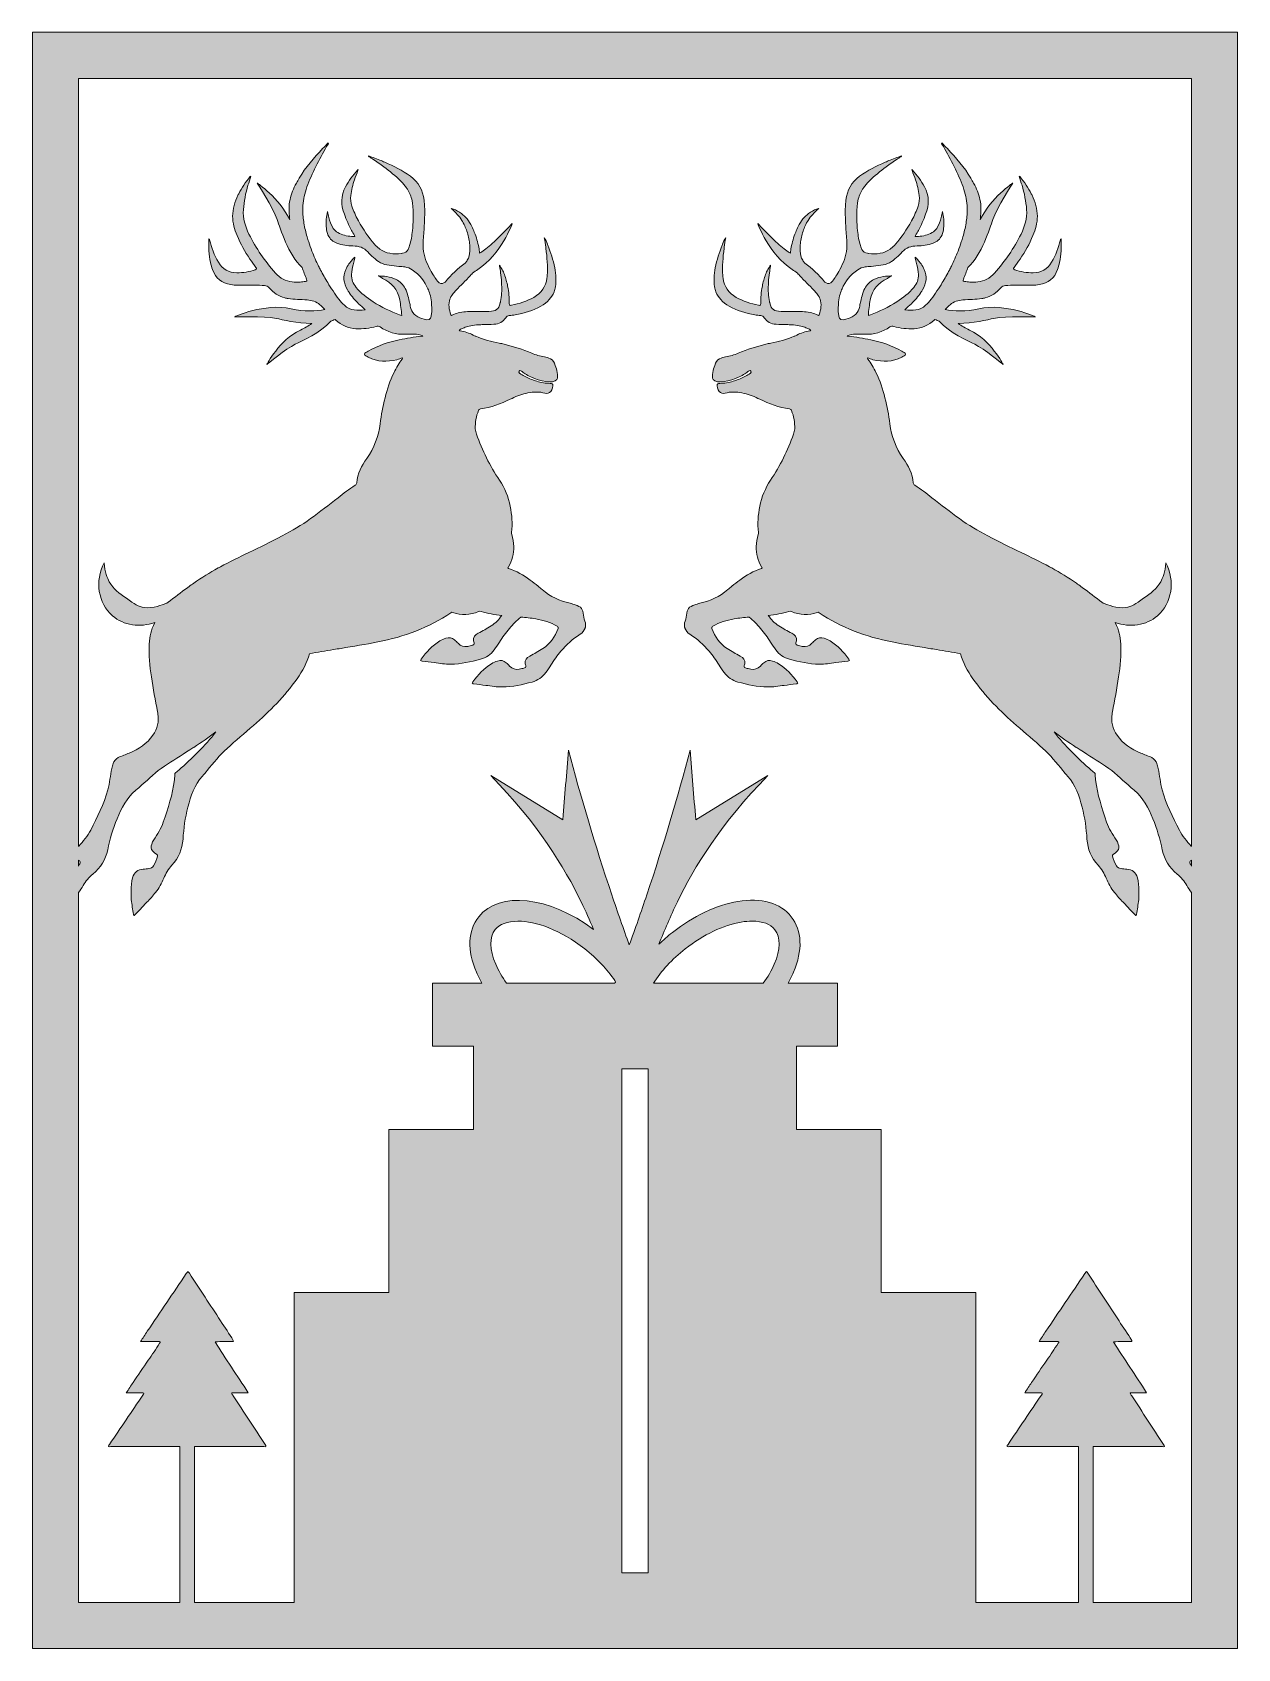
# Model space of a CAD drawing. Extents: x 414 to 2586, y -2956 to -44.
import ezdxf

# ---------------------------------------------------------------- set-up
doc = ezdxf.new("R2010")
doc.units = 0
doc.header["$MEASUREMENT"] = 0
doc.layers.add('Layer 1', color=7, linetype='Continuous')

msp = doc.modelspace()

# ---------------------------------------------------------------- hatches: boundary and pattern name
at = {"layer": 'Layer 1', "true_color": 0xffffff}
h = msp.add_hatch(color=7, dxfattribs=at)
h.dxf.hatch_style = 2
h.paths.add_polyline_path([(414.5, -43.9), (414.5, -2955.5), (2586.4, -2955.5), (2586.4, -43.9)])
edge = h.paths.add_edge_path()
edge.add_spline(control_points=[(2503.2, -1545.9), (2502.2, -1544), (2501.3, -1542), (2500.4, -1540), (2499.8, -1538.6), (2500, -1538), (2501.1, -1537.2), (2501.8, -1536.6), (2502.6, -1536), (2503.2, -1535.4), (2503.2, -1535.4), (2503.2, -1545.9), (2503.2, -1545.9)], knot_values=[0, 0, 0, 0, 1, 1, 1, 2, 2, 2, 3, 3, 3, 4, 4, 4, 4], degree=3, periodic=1)
edge = h.paths.add_edge_path()
edge.add_spline(control_points=[(497.7, -1535.4), (498.3, -1536), (499, -1536.6), (499.8, -1537.2), (500.9, -1538), (501.1, -1538.6), (500.5, -1540), (499.6, -1542), (498.7, -1544), (497.7, -1545.9), (497.7, -1545.9), (497.7, -1535.4), (497.7, -1535.4)], knot_values=[0, 0, 0, 0, 1, 1, 1, 2, 2, 2, 3, 3, 3, 4, 4, 4, 4], degree=3, periodic=1)
edge = h.paths.add_edge_path()
edge.add_spline(control_points=[(1248.3, -1660.3), (1256.1, -1650.4), (1270.7, -1645.1), (1289.5, -1645.1), (1321.7, -1645.1), (1366.3, -1660.7), (1409.8, -1694.8), (1431.8, -1712.2), (1450.4, -1731.8), (1464.1, -1752.1), (1464.5, -1752.9), (1464.9, -1753.8), (1465.3, -1754.7), (1465, -1755.4), (1464.7, -1756.2), (1464.4, -1757), (1464.4, -1757), (1269.2, -1757), (1269.2, -1757), (1261, -1745.6), (1254.3, -1733.9), (1249.4, -1722.4), (1238.2, -1696.3), (1237.8, -1673.7), (1248.3, -1660.3)], knot_values=[0, 0, 0, 0, 1, 1, 1, 2, 2, 2, 3, 3, 3, 4, 4, 4, 5, 5, 5, 6, 6, 6, 7, 7, 7, 8, 8, 8, 8], degree=3, periodic=1)
h.paths.add_polyline_path([(1476.6, -2819.1), (1476.6, -2610.9), (1476.6, -2470.8), (1476.6, -2314), (1476.6, -2020.5), (1476.6, -1911.3), (1524.3, -1911.3), (1524.3, -2020.5), (1524.3, -2314), (1524.3, -2470.8), (1524.3, -2610.9), (1524.3, -2819.1)])
edge = h.paths.add_edge_path()
edge.add_spline(control_points=[(1533.5, -1757), (1547.5, -1735), (1567.3, -1713.5), (1591.1, -1694.8), (1623.8, -1669.2), (1659.6, -1652.1), (1692, -1646.7), (1698.9, -1645.5), (1705.4, -1645), (1711.5, -1645), (1730.1, -1645), (1744.6, -1650.3), (1752.5, -1660.4), (1763, -1673.7), (1762.7, -1696.3), (1751.5, -1722.4), (1746.5, -1733.9), (1739.8, -1745.6), (1731.6, -1757), (1731.6, -1757), (1533.5, -1757), (1533.5, -1757)], knot_values=[0, 0, 0, 0, 1, 1, 1, 2, 2, 2, 3, 3, 3, 4, 4, 4, 5, 5, 5, 6, 6, 6, 7, 7, 7, 7], degree=3, periodic=1)
edge = h.paths.add_edge_path()
edge.add_spline(control_points=[(2325.9, -2872.3), (2325.9, -2872.3), (2325.9, -2591.5), (2325.9, -2591.5), (2367.6, -2591.5), (2409.3, -2591.5), (2451, -2591.5), (2452.1, -2591.5), (2453.6, -2592.1), (2454.3, -2591.1), (2455.1, -2589.8), (2453.6, -2588.7), (2452.9, -2587.7), (2433.8, -2558.5), (2414.6, -2529.3), (2395.5, -2500), (2394.5, -2498.4), (2393, -2497), (2392.8, -2494.5), (2402.6, -2494.5), (2412.2, -2494.5), (2422.4, -2494.5), (2402.5, -2463.4), (2381.9, -2433.6), (2362.7, -2402.9), (2373.9, -2401.6), (2384.9, -2403.1), (2396, -2402), (2395.7, -2401.1), (2395.6, -2400.7), (2395.5, -2400.4), (2388.6, -2388.2), (2380.2, -2377), (2372.7, -2365.2), (2354.2, -2336.4), (2335.2, -2307.8), (2316.4, -2279.1), (2314, -2275.4), (2314.1, -2275.4), (2311.5, -2279.1), (2311.3, -2279.4), (2311.1, -2279.7), (2310.9, -2280), (2287.5, -2314.6), (2264.1, -2349.2), (2240.7, -2383.8), (2236.5, -2389.9), (2232.5, -2396.1), (2228.5, -2402.2), (2239.5, -2402.2), (2250.3, -2402.2), (2261.2, -2402.2), (2262.2, -2402.2), (2263.5, -2401.8), (2264.1, -2402.8), (2264.7, -2403.8), (2263.5, -2404.7), (2262.9, -2405.4), (2256, -2415.6), (2249.6, -2426), (2242.4, -2436.1), (2233, -2449.2), (2224.2, -2462.8), (2215.1, -2476.1), (2211.1, -2482), (2207.1, -2488), (2202.6, -2494.6), (2212.5, -2494.6), (2221.5, -2494.6), (2230.5, -2494.6), (2231.8, -2494.6), (2233.7, -2493.8), (2234.4, -2495.4), (2234.9, -2496.6), (2233.4, -2497.6), (2232.7, -2498.7), (2212.7, -2528.3), (2192.7, -2557.9), (2172.7, -2587.5), (2171.9, -2588.6), (2170.1, -2589.7), (2171, -2591.1), (2171.7, -2592.2), (2173.6, -2591.5), (2175, -2591.5), (2216.5, -2591.5), (2257.9, -2591.6), (2299.4, -2591.4), (2299.4, -2591.4), (2299.4, -2872.3), (2299.4, -2872.3), (2299.4, -2872.3), (2114.7, -2872.3), (2114.7, -2872.3), (2114.7, -2872.3), (2114.7, -2314), (2114.7, -2314), (2114.7, -2314), (1944, -2314), (1944, -2314), (1944, -2314), (1944, -2020.5), (1944, -2020.5), (1944, -2020.5), (1791.2, -2020.5), (1791.2, -2020.5), (1791.2, -2020.5), (1791.2, -1870.4), (1791.2, -1870.4), (1791.2, -1870.4), (1865.3, -1870.4), (1865.3, -1870.4), (1865.3, -1870.4), (1865.3, -1757), (1865.3, -1757), (1865.3, -1757), (1776.2, -1757), (1776.2, -1757), (1779.9, -1750.4), (1783.2, -1743.8), (1786, -1737.2), (1803, -1697.5), (1801.6, -1662), (1782.1, -1637.1), (1762.6, -1612.3), (1728.4, -1602.5), (1685.8, -1609.6), (1647.3, -1616), (1605.4, -1635.8), (1567.9, -1665.3), (1559.2, -1672.1), (1551.1, -1679.2), (1543.4, -1686.6), (1553.5, -1661.8), (1564.6, -1635.6), (1576.8, -1610.4), (1606.7, -1548.8), (1655.8, -1467.9), (1739.9, -1382.7), (1739.9, -1382.7), (1609.9, -1462.2), (1609.9, -1462.2), (1606.5, -1420.5), (1603.1, -1378.7), (1599.7, -1337), (1577.9, -1419.9), (1552.2, -1507.1), (1521.7, -1597.8), (1511.4, -1628.5), (1500.8, -1658.5), (1490.2, -1687.9), (1479.5, -1658.5), (1469, -1628.5), (1458.7, -1597.8), (1428.2, -1507.1), (1402.4, -1419.9), (1380.6, -1337), (1377.2, -1378.7), (1373.8, -1420.5), (1370.4, -1462.2), (1370.4, -1462.2), (1240.4, -1382.7), (1240.4, -1382.7), (1324.6, -1467.9), (1373.6, -1548.8), (1403.5, -1610.4), (1411.4, -1626.7), (1418.8, -1643.4), (1425.8, -1659.8), (1345.6, -1600.2), (1255.8, -1590), (1218.8, -1637.1), (1199.2, -1662), (1197.8, -1697.5), (1214.8, -1737.2), (1217.6, -1743.8), (1220.9, -1750.4), (1224.6, -1757), (1224.6, -1757), (1135.6, -1757), (1135.6, -1757), (1135.6, -1757), (1135.6, -1870.4), (1135.6, -1870.4), (1135.6, -1870.4), (1209.7, -1870.4), (1209.7, -1870.4), (1209.7, -1870.4), (1209.7, -2020.5), (1209.7, -2020.5), (1209.7, -2020.5), (1056.9, -2020.5), (1056.9, -2020.5), (1056.9, -2020.5), (1056.9, -2314), (1056.9, -2314), (1056.9, -2314), (886.2, -2314), (886.2, -2314), (886.2, -2314), (886.2, -2872.3), (886.2, -2872.3), (886.2, -2872.3), (706.8, -2872.3), (706.8, -2872.3), (706.8, -2872.3), (706.8, -2591.5), (706.8, -2591.5), (748.5, -2591.5), (790.2, -2591.5), (831.9, -2591.5), (833, -2591.5), (834.6, -2592.1), (835.2, -2591.1), (836, -2589.8), (834.5, -2588.7), (833.8, -2587.7), (814.7, -2558.5), (795.6, -2529.3), (776.4, -2500), (775.4, -2498.4), (774, -2497), (773.8, -2494.5), (783.6, -2494.5), (793.2, -2494.5), (803.4, -2494.5), (783.5, -2463.4), (762.9, -2433.6), (743.7, -2402.9), (754.9, -2401.6), (765.9, -2403.1), (777, -2402), (776.7, -2401.1), (776.6, -2400.7), (776.4, -2400.4), (769.5, -2388.2), (761.2, -2377), (753.7, -2365.2), (735.2, -2336.4), (716.2, -2307.8), (697.4, -2279.1), (695, -2275.4), (695.1, -2275.4), (692.5, -2279.1), (692.3, -2279.4), (692.1, -2279.7), (691.8, -2280), (668.4, -2314.6), (645, -2349.2), (621.6, -2383.8), (617.5, -2389.9), (613.5, -2396.1), (609.4, -2402.2), (620.5, -2402.2), (631.3, -2402.2), (642.1, -2402.2), (643.1, -2402.2), (644.5, -2401.8), (645, -2402.8), (645.7, -2403.8), (644.4, -2404.7), (643.9, -2405.4), (637, -2415.6), (630.5, -2426), (623.4, -2436.1), (614, -2449.2), (605.1, -2462.8), (596.1, -2476.1), (592.1, -2482), (588.1, -2488), (583.6, -2494.6), (593.5, -2494.6), (602.4, -2494.6), (611.4, -2494.6), (612.8, -2494.6), (614.6, -2493.8), (615.3, -2495.4), (615.9, -2496.6), (614.4, -2497.6), (613.7, -2498.7), (593.7, -2528.3), (573.6, -2557.9), (553.7, -2587.5), (552.9, -2588.6), (551, -2589.7), (551.9, -2591.1), (552.7, -2592.2), (554.6, -2591.5), (556, -2591.5), (597.4, -2591.5), (638.9, -2591.6), (680.3, -2591.4), (680.3, -2591.4), (680.3, -2872.3), (680.3, -2872.3), (680.3, -2872.3), (497.7, -2872.3), (497.7, -2872.3), (497.7, -2872.3), (497.7, -1593.2), (497.7, -1593.2), (500.7, -1589.3), (503.4, -1585.2), (505.9, -1581), (510.6, -1573), (516.3, -1565.9), (523.6, -1560.1), (537.8, -1548.8), (546.5, -1534.3), (550.3, -1516.5), (554.4, -1497.4), (559.6, -1478.6), (567.2, -1460.6), (575.4, -1441.3), (584.4, -1422.6), (601.2, -1409.1), (604.7, -1406.3), (607.9, -1403.2), (611.2, -1400.3), (624.7, -1388.6), (637.3, -1375.8), (652.4, -1366.1), (667.5, -1356.2), (682.7, -1346.4), (698, -1336.6), (700.5, -1335.1), (702.9, -1333.4), (705.4, -1331.9), (719.2, -1323.1), (732.5, -1313.9), (745.3, -1304.1), (725.4, -1329.3), (702.6, -1351.8), (678.2, -1373), (676, -1374.9), (673.8, -1376.9), (671.5, -1378.8), (671.4, -1382.7), (671.1, -1386.7), (670.6, -1390.7), (667.2, -1416.8), (659.1, -1441.8), (650.5, -1466.7), (646.6, -1478.2), (640, -1488.2), (633.5, -1498.5), (626.7, -1509.1), (625.3, -1517.3), (639, -1525.2), (640.2, -1525.8), (640.6, -1526.4), (640.2, -1527.8), (638.5, -1533.9), (636.6, -1539.8), (633, -1545.1), (631, -1548), (628.3, -1550), (624.6, -1550.3), (621.1, -1550.6), (617.6, -1551.1), (614.1, -1551.3), (604.3, -1552.1), (597.8, -1557.2), (595.2, -1566.7), (593, -1574.3), (592.5, -1582.1), (592.4, -1590), (592.4, -1595.5), (592.6, -1601.1), (592.8, -1606.6), (594, -1615.4), (595.3, -1624.1), (596.6, -1632.9), (596.7, -1633.8), (596.2, -1635.5), (598.2, -1634.8), (605.6, -1627.1), (612.9, -1619.4), (620.2, -1611.7), (623.2, -1608.7), (630.2, -1601.6), (634.9, -1595.2), (635.6, -1594.7), (636, -1593.9), (636.5, -1593.2), (642.9, -1585.6), (647.6, -1576.9), (651.4, -1567.6), (654.9, -1559), (659.5, -1551.2), (665.9, -1544.3), (678.2, -1531.2), (684.8, -1515.6), (686, -1497.4), (687.3, -1478), (689.7, -1458.6), (694.8, -1439.7), (700, -1419.4), (706.3, -1399.6), (721, -1383.8), (724, -1380.5), (726.7, -1377), (729.6, -1373.6), (741.3, -1360.1), (751.9, -1345.7), (765.4, -1333.9), (781.2, -1320), (797.1, -1306.2), (813, -1292.4), (842.1, -1267.1), (869.1, -1239.9), (891.5, -1208.3), (901.4, -1194.3), (909.3, -1179.6), (913.8, -1163.4), (928.1, -1160.3), (942.6, -1158.2), (957.1, -1155.8), (961.6, -1155.1), (966.2, -1154.4), (970.7, -1153.6), (992.8, -1150), (1015, -1146.4), (1037, -1142.1), (1084.3, -1132.9), (1128.6, -1116.2), (1168.8, -1089.4), (1169.9, -1088.6), (1170.9, -1088.4), (1172.2, -1088.8), (1187.8, -1094.6), (1203.2, -1093.2), (1218.5, -1087.4), (1220, -1086.8), (1221.4, -1086.5), (1223.1, -1087.1), (1235.2, -1090.9), (1247.6, -1092.9), (1260.2, -1094.2), (1255.4, -1101.6), (1249.2, -1108.1), (1241.2, -1113), (1233.5, -1117.8), (1225.8, -1122.3), (1217.8, -1126.3), (1212, -1129.2), (1208.9, -1133.6), (1209.5, -1140.3), (1209.7, -1142.5), (1212.2, -1144.9), (1210, -1146.7), (1208.2, -1148.1), (1205.6, -1148.4), (1203.3, -1149.1), (1201.9, -1149.5), (1200.4, -1149.8), (1199, -1150), (1192.2, -1151.1), (1186.4, -1149.7), (1181.6, -1144.4), (1179.7, -1142.3), (1177.6, -1140.4), (1175.5, -1138.5), (1170.8, -1134.4), (1165.5, -1133.3), (1159.6, -1135.3), (1155.8, -1136.6), (1152.2, -1138.3), (1148.8, -1140.3), (1135, -1148.5), (1124.8, -1160.3), (1115.4, -1173.1), (1113.4, -1175.7), (1113.7, -1176.1), (1117.1, -1176.5), (1124.4, -1177.4), (1131.5, -1178.3), (1138.7, -1179.3), (1148.6, -1180.6), (1158.5, -1182.2), (1168.6, -1182.1), (1186.8, -1182), (1204.4, -1177.6), (1221.9, -1173.2), (1232.2, -1170.7), (1240.4, -1164.7), (1246.7, -1156.1), (1250, -1151.7), (1253.2, -1147.3), (1256, -1142.7), (1261.5, -1133.8), (1267.4, -1125.4), (1274.1, -1117.7), (1280.3, -1110.2), (1287.2, -1103.4), (1294.8, -1097.2), (1303.7, -1097.9), (1312.7, -1098.9), (1321.6, -1100.5), (1335.2, -1102.8), (1348.2, -1106.6), (1360, -1113.9), (1361.4, -1114.8), (1362.6, -1115.5), (1361.9, -1117.6), (1356.4, -1132.7), (1348.1, -1145.5), (1334.2, -1154.1), (1326.5, -1158.9), (1318.8, -1163.3), (1310.8, -1167.4), (1305, -1170.3), (1301.9, -1174.6), (1302.5, -1181.3), (1302.7, -1183.5), (1305.2, -1186), (1303, -1187.8), (1301.2, -1189.2), (1298.6, -1189.5), (1296.3, -1190.1), (1294.9, -1190.5), (1293.4, -1190.8), (1292, -1191.1), (1285.2, -1192.2), (1279.4, -1190.7), (1274.6, -1185.5), (1272.7, -1183.4), (1270.6, -1181.4), (1268.5, -1179.6), (1263.8, -1175.5), (1258.5, -1174.3), (1252.6, -1176.4), (1248.8, -1177.6), (1245.2, -1179.4), (1241.8, -1181.4), (1228, -1189.6), (1217.8, -1201.4), (1208.4, -1214.1), (1206.4, -1216.8), (1206.7, -1217.2), (1210.1, -1217.6), (1217.4, -1218.5), (1224.5, -1219.4), (1231.7, -1220.3), (1241.6, -1221.6), (1251.5, -1223.3), (1261.6, -1223.2), (1279.8, -1223.1), (1297.4, -1218.7), (1314.9, -1214.3), (1325.2, -1211.7), (1333.4, -1205.7), (1339.7, -1197.2), (1343, -1192.8), (1346.2, -1188.3), (1349, -1183.7), (1354.5, -1174.8), (1360.4, -1166.5), (1367.1, -1158.7), (1376.9, -1147), (1388.3, -1136.7), (1401.6, -1128.2), (1405.8, -1125.5), (1408.8, -1121.7), (1410.6, -1117.1), (1410.8, -1116.6), (1411, -1116), (1411.2, -1115.4), (1411.2, -1115.4), (1411.2, -1107.9), (1411.2, -1107.9), (1409.7, -1103.3), (1408, -1098.8), (1407.7, -1093.8), (1407, -1082.9), (1403.3, -1078.5), (1392.9, -1075.2), (1389.8, -1074.2), (1386.6, -1073.2), (1383.4, -1072.4), (1365, -1067.7), (1347.8, -1060.6), (1333.4, -1047.8), (1331, -1045.6), (1328.3, -1043.7), (1325.7, -1041.6), (1321, -1037.8), (1316.3, -1034), (1311.4, -1030.5), (1299.6, -1021.8), (1287.1, -1014.3), (1272.8, -1009.9), (1270.4, -1009.2), (1271.6, -1008), (1272.3, -1006.9), (1279.8, -995.7), (1282, -983), (1282, -969.9), (1281.9, -962.7), (1280.7, -955.4), (1278.5, -948.5), (1278.1, -947.2), (1278, -946), (1278.2, -944.8), (1280.2, -928.9), (1278.6, -913.3), (1275.6, -897.7), (1272.3, -880.7), (1265.6, -865.1), (1256.2, -850.7), (1239.1, -824.6), (1224.8, -797.2), (1215, -767.5), (1213.9, -764.4), (1212.7, -761.4), (1212.6, -757.9), (1212.2, -746.7), (1214.3, -735.8), (1218.4, -725.3), (1219.1, -723.3), (1220.4, -722.5), (1222.3, -722.2), (1241, -719.6), (1258.6, -713.2), (1275.5, -704.9), (1284.6, -700.5), (1293.7, -696.1), (1303.8, -694.3), (1314, -692.5), (1323.9, -690.4), (1334.5, -693.2), (1339.9, -694.6), (1343.7, -694.7), (1346.4, -693), (1350.1, -690.7), (1352, -685.1), (1352.2, -680.9), (1352.3, -679.7), (1352.3, -679.1), (1352.1, -678.6), (1350.6, -674.7), (1341.8, -677), (1331.5, -674.6), (1324.6, -673), (1317.8, -670.8), (1311.2, -668.1), (1304.7, -665.3), (1298.4, -662.2), (1292.2, -658), (1291.1, -657.2), (1290.8, -655.6), (1291.6, -654.4), (1292.4, -653.3), (1293.9, -653), (1295.1, -653.8), (1295.2, -653.8), (1295.2, -653.9), (1295.2, -653.9), (1295.2, -653.9), (1295.4, -654), (1295.4, -654), (1299.2, -657), (1305.1, -661), (1312.8, -664.6), (1328.7, -672), (1353.6, -677.9), (1359.4, -669.3), (1361.6, -666.2), (1361, -661.3), (1360.4, -656.6), (1359.9, -652.1), (1357.6, -648.1), (1356.8, -643.8), (1355.7, -638.3), (1352.8, -634.5), (1347.9, -632), (1344.6, -630.3), (1340.9, -629.2), (1337.2, -628.6), (1329.3, -627.4), (1321.8, -624.9), (1314.4, -621.9), (1298.2, -615.2), (1281.6, -609.7), (1264.5, -605.7), (1261.7, -605), (1258.8, -604.4), (1255.9, -603.8), (1241.5, -601), (1227.2, -597.6), (1213.7, -591.5), (1212.1, -590.8), (1210.5, -590.1), (1208.9, -589.3), (1201.5, -585.5), (1193.5, -583.2), (1185.3, -581.6), (1184.6, -581.4), (1183.6, -581.8), (1183.4, -580.7), (1184, -579.6), (1185.1, -579.4), (1186.1, -578.9), (1188.2, -577.8), (1190.3, -576.8), (1192.4, -576.1), (1195.4, -574.9), (1198.4, -574), (1201.5, -573.3), (1205.9, -572.3), (1210.4, -571.6), (1214.9, -571.1), (1218.3, -570.8), (1221.6, -570.6), (1225, -570.5), (1225.6, -570.5), (1226.2, -570.4), (1226.8, -570.4), (1233.3, -570.3), (1239.8, -570.3), (1246.3, -569.9), (1255.4, -569.3), (1262.4, -565.2), (1267.6, -558.1), (1269.3, -555.8), (1271, -554.6), (1273.9, -554.3), (1277.5, -554), (1281.1, -553.4), (1284.6, -552.8), (1300.9, -549.8), (1316.6, -545.4), (1330.9, -537.1), (1336.7, -533.8), (1341.7, -530), (1345.8, -525.4), (1349.5, -521.4), (1352.5, -516.8), (1354.5, -511.5), (1355.6, -508.5), (1356.5, -505.4), (1357.1, -502), (1357.9, -496.7), (1358.1, -491.5), (1357.9, -486.3), (1357.6, -480.2), (1356.8, -474.1), (1355.7, -468.1), (1353, -454), (1348.5, -440.6), (1343.3, -427.4), (1343.1, -426.7), (1342.9, -426.1), (1342.6, -425.4), (1341.1, -421.5), (1339.4, -417.5), (1336.9, -413.9), (1338.1, -419.6), (1338.9, -425.3), (1339.7, -431.1), (1339.8, -431.7), (1339.8, -432.4), (1339.9, -433), (1342, -449.3), (1343.4, -465.5), (1342.3, -481.9), (1342.2, -483.6), (1342, -485.2), (1341.8, -486.8), (1339.6, -501.9), (1332.1, -513.4), (1318.1, -521.3), (1305.5, -528.3), (1291.9, -532.6), (1277.8, -535.7), (1274.8, -536.4), (1274, -535.8), (1274, -532.6), (1273.9, -522), (1273.1, -511.6), (1271, -501.4), (1269.6, -494.1), (1267.6, -487), (1265, -480.1), (1263.9, -477.1), (1262.6, -474.2), (1261.1, -471.3), (1259.7, -468.6), (1258.2, -466), (1256.2, -463.4), (1256.2, -464.5), (1256.2, -465), (1256.2, -465.4), (1257, -469.3), (1257.7, -473.2), (1258.2, -477.2), (1259, -482.9), (1259.6, -488.6), (1259.9, -494.4), (1260, -495.9), (1260.1, -497.4), (1260.1, -498.9), (1260.6, -508.9), (1260.2, -518.9), (1258.1, -528.7), (1258, -529.2), (1257.9, -529.6), (1257.8, -530.1), (1257.7, -530.6), (1257.6, -531), (1257.5, -531.5), (1254.5, -543.4), (1250.2, -546.5), (1237.3, -546.7), (1227.8, -546.9), (1218.2, -546.6), (1208.6, -546.7), (1199.6, -546.8), (1190.5, -547.1), (1181.8, -549.4), (1178.1, -550.3), (1174.5, -551.6), (1171, -553.4), (1169.9, -554), (1169.2, -554), (1168.7, -552.6), (1165.3, -543), (1163.6, -533.5), (1167, -524.4), (1168, -521.6), (1169.5, -518.8), (1171.6, -516), (1171.9, -515.6), (1172.2, -515.3), (1172.4, -514.9), (1175.2, -511.4), (1178.3, -508.3), (1181.3, -505.1), (1185.5, -500.8), (1189.8, -496.7), (1194, -492.4), (1196.6, -489.8), (1199.2, -487.1), (1201.6, -484.4), (1203.7, -482.2), (1205.8, -479.9), (1207.7, -477.6), (1210.7, -475.3), (1213.8, -473.2), (1217, -471.1), (1259.3, -444.2), (1279.2, -388.5), (1279.2, -388.5), (1279.2, -388.5), (1242.7, -427.5), (1224.3, -439.5), (1223.2, -440.2), (1221.9, -441), (1220.5, -441.9), (1220.5, -441.8), (1220.5, -441.6), (1220.5, -441.4), (1220.1, -438), (1219.6, -434.6), (1218.9, -431.2), (1217.2, -421.9), (1214.5, -412.9), (1210.9, -404.1), (1209.5, -400.6), (1208, -397.1), (1206.3, -393.7), (1203.9, -388.8), (1201.3, -384.3), (1198, -380.1), (1195.1, -376.4), (1191.6, -373), (1187.6, -370.2), (1183.1, -367), (1178.6, -364.3), (1173.5, -362.4), (1172.1, -361.9), (1170.7, -361.4), (1169.2, -361), (1169.6, -361.7), (1170.2, -362.2), (1170.7, -362.7), (1177.4, -368.7), (1183.7, -375), (1188.3, -382.6), (1192.2, -388.9), (1195.3, -395.6), (1197.6, -402.4), (1200, -409.5), (1201.5, -416.8), (1202.3, -424.4), (1202.7, -427.8), (1202.8, -431.2), (1202.9, -434.7), (1202.9, -435.9), (1202.8, -437.1), (1202.8, -438.2), (1202.7, -444), (1201.4, -449.6), (1198.2, -454.5), (1197.1, -456.4), (1195.7, -458.1), (1194.4, -459.8), (1181.9, -469.2), (1168.5, -480.8), (1158.9, -493.4), (1158.5, -493.6), (1158, -494), (1157.6, -494.2), (1151.6, -498), (1149.4, -497.4), (1144.7, -492.1), (1142.3, -489.3), (1140.2, -486.4), (1138.3, -483.4), (1135.8, -479.6), (1133.5, -475.5), (1131.5, -471.4), (1125.4, -459.4), (1119.7, -447.3), (1118.7, -433.6), (1118.6, -433), (1118.6, -432.4), (1118.6, -431.8), (1118.1, -422.4), (1119.4, -413), (1120, -403.6), (1120.7, -393.5), (1121.4, -383.2), (1121.5, -373.1), (1121.6, -371), (1121.6, -369), (1121.6, -366.9), (1121.5, -360.9), (1121.3, -354.8), (1120.6, -348.7), (1120.5, -348), (1120.4, -347.2), (1120.3, -346.4), (1118.3, -328.4), (1110.8, -313.8), (1095.7, -303.1), (1081.4, -292.8), (1065.8, -284.9), (1049.7, -277.9), (1046.7, -276.6), (1043.7, -275.4), (1040.6, -274.1), (1036.6, -272.5), (1032.5, -271), (1028.4, -269.5), (1025.7, -268.4), (1023, -267.5), (1020.3, -266.5), (1020.2, -266.7), (1020.1, -267), (1020, -267.2), (1021.6, -268.3), (1023.3, -269.4), (1024.9, -270.5), (1025.8, -271), (1026.6, -271.5), (1027.4, -272.1), (1034.4, -276.7), (1041.3, -281.5), (1048, -286.4), (1058.7, -294.3), (1069, -302.6), (1078.6, -311.9), (1082.5, -315.8), (1085.9, -319.8), (1088.8, -324), (1089.3, -324.8), (1089.8, -325.5), (1090.3, -326.2), (1094.3, -332.7), (1097.2, -339.6), (1098.7, -347.4), (1099.1, -349.5), (1099.4, -351.5), (1099.7, -353.6), (1099.9, -355.3), (1100, -357), (1100.1, -358.6), (1101.3, -372.8), (1101, -387.1), (1099.4, -401.2), (1098.4, -410.2), (1097, -419.2), (1094.4, -427.8), (1094, -429.3), (1093.6, -430.8), (1093, -432.2), (1092.7, -433.2), (1092.3, -434.1), (1091.9, -434.9), (1089.7, -438.9), (1086.1, -441.4), (1081.5, -442), (1080.8, -442.1), (1080.2, -442.2), (1079.6, -442.2), (1065.2, -444.1), (1051.9, -442.4), (1040.6, -434.3), (1040.1, -434.1), (1039.7, -433.8), (1039.3, -433.5), (1036.4, -431.3), (1033.7, -428.8), (1031.1, -425.8), (1020, -412.8), (1010.7, -398.6), (1002.3, -383.7), (1002, -383.2), (1001.7, -382.7), (1001.4, -382.2), (997, -374.2), (993.3, -365.9), (990.3, -357.3), (988.1, -351), (987.5, -344.5), (988.3, -337.8), (989.5, -328.1), (991.9, -318.6), (995, -309.4), (996.9, -303.8), (999, -298.3), (1001.1, -292.4), (1001.3, -291.9), (1001.5, -291.5), (1001.6, -291), (1001.3, -291.3), (1001, -291.5), (1000.8, -291.6), (1000.5, -291.8), (1000.3, -291.9), (1000.2, -292.1), (991.9, -301.3), (984.6, -311.3), (978.7, -322.3), (969.9, -338.5), (970.2, -355), (976.7, -371.6), (980.5, -381.5), (984.6, -391.3), (989.7, -400.7), (991.3, -403.8), (993, -406.8), (994.9, -409.7), (995.9, -411.5), (995.8, -412.1), (993.6, -412), (993.3, -412), (993.1, -411.9), (992.9, -411.9), (984.3, -411.3), (976, -410), (968.1, -406.3), (964.2, -404.4), (960.5, -402.1), (957.8, -398.7), (957, -397.7), (956.3, -396.7), (955.7, -395.5), (952.8, -389.9), (950.4, -384), (949, -377.7), (948.2, -374.1), (947.2, -370.5), (946.3, -366.9), (945.2, -371.4), (944.5, -375.9), (944.1, -380.4), (943.8, -383.8), (943.7, -387.2), (943.9, -390.5), (944, -394.6), (944.5, -398.7), (945.3, -402.9), (946.2, -407.3), (947.9, -411), (950.3, -414.2), (952.5, -417.1), (955.3, -419.5), (958.6, -421.4), (960, -422.3), (961.6, -423), (963.2, -423.7), (972.4, -427.5), (982.3, -428.3), (992.2, -428.6), (997.5, -428.8), (1002.5, -429.5), (1007.1, -431.2), (1011.5, -432.9), (1015.5, -435.5), (1019, -439.5), (1022.1, -443), (1025.7, -446.1), (1029, -449.4), (1036.9, -457.2), (1046.2, -462.3), (1057.4, -463.6), (1063.3, -464.3), (1069.2, -464.9), (1075.1, -465.5), (1078.7, -465.9), (1082.3, -466.1), (1085.8, -466.6), (1090.5, -467.4), (1095.1, -468.7), (1099.2, -471.6), (1112.5, -481.3), (1121.7, -492.7), (1127.3, -505.7), (1128.7, -508.8), (1129.8, -512.1), (1130.8, -515.4), (1132.1, -519.9), (1132.9, -524.6), (1133.5, -529.4), (1134.3, -536.5), (1134.4, -543.9), (1133.7, -551.7), (1133.5, -553), (1133.3, -554.2), (1133.1, -555.2), (1131.9, -561.7), (1128.5, -562.8), (1120.4, -560.8), (1109.2, -558.1), (1100.2, -552.6), (1096.7, -541.5), (1096.2, -540.1), (1095.9, -538.7), (1095.6, -537.2), (1095.6, -537), (1095.6, -536.8), (1095.5, -536.6), (1095, -533.8), (1094.3, -531), (1093.7, -528.2), (1092.6, -523.9), (1091.5, -519.6), (1090.3, -515.4), (1089.6, -512.9), (1088.8, -510.7), (1087.9, -508.6), (1084.4, -500.4), (1079.1, -494.5), (1072.3, -490.5), (1063.6, -485.2), (1052.4, -483), (1039.7, -482.9), (1039.1, -482.8), (1038.5, -482.8), (1037.9, -482.8), (1038.6, -483.2), (1039.2, -483.5), (1039.9, -483.8), (1042, -485), (1043.9, -486), (1045.7, -487.1), (1061.2, -495.7), (1073.3, -506.9), (1076.5, -525.6), (1078.1, -535), (1079.5, -544.3), (1080, -554.3), (1078.5, -553.7), (1077.4, -553.4), (1076.2, -552.9), (1059.6, -546.7), (1043.6, -538.9), (1028.7, -529.2), (1017.4, -521.9), (1006.5, -514.1), (998, -503.5), (992.3, -496.6), (989.4, -488.9), (989.9, -479.9), (990.2, -474.1), (991.1, -468.4), (992.5, -462.8), (992.5, -462.8), (992.5, -462.8), (992.5, -462.8), (993.2, -459.4), (994.1, -456.1), (995.1, -452.8), (995.2, -452.7), (995.2, -452.5), (995.3, -452.3), (995.7, -451.3), (996.3, -450.2), (995.7, -448.8), (995, -449.5), (994.2, -450.2), (993.5, -450.9), (991.6, -452.8), (989.8, -454.8), (988.2, -456.8), (985.8, -459.7), (983.8, -462.7), (982, -465.9), (980.9, -467.7), (980, -469.5), (979.3, -471.4), (974.1, -483.6), (974.9, -495.8), (982.3, -507.9), (983.3, -509.5), (984.3, -511.1), (985.4, -512.6), (990.3, -520), (996.1, -526.6), (1002.5, -532.8), (1006.1, -536.3), (1009.9, -539.6), (1014.2, -543.7), (1000.3, -544.9), (987.4, -545.8), (976.7, -535.7), (973, -532.3), (969.6, -528.6), (966.6, -524.6), (959.5, -514.9), (952.9, -505), (946.7, -494.8), (942.2, -487.4), (937.8, -479.8), (933.8, -472.1), (932.7, -469.8), (931.5, -467.6), (930.4, -465.4), (926, -456.5), (922, -447.4), (918.4, -438.1), (916.3, -432.7), (914.3, -427.2), (912.5, -421.5), (911.5, -418.4), (910.5, -415.3), (909.6, -412.2), (907.3, -404.2), (905.4, -396.1), (904, -387.9), (903.3, -383.7), (902.7, -379.5), (902.3, -375.3), (902.2, -373.8), (902, -372.3), (902, -370.8), (901.9, -370.1), (901.9, -369.4), (901.9, -368.7), (901.9, -368.7), (901.9, -368.7), (901.9, -368.7), (901.4, -357.3), (902.7, -346.2), (905.4, -335.4), (906.8, -329.6), (908.7, -323.9), (910.9, -318.2), (920.6, -292.7), (933.4, -268.8), (947.4, -245.5), (947.7, -244.9), (948.7, -244.4), (947.4, -242.9), (944.1, -246.5), (940.9, -250), (937.6, -253.4), (921.7, -269.8), (907, -287.2), (895.3, -306.8), (893.5, -309.7), (891.8, -312.7), (890.2, -315.7), (887.6, -320.3), (885.3, -325.1), (883.5, -330), (879.5, -339.9), (877.1, -350.3), (877.2, -361.4), (877.2, -363), (877.2, -364.6), (877.3, -366.2), (877.3, -367.8), (877.4, -369.3), (877.5, -370.9), (877.5, -370.9), (877.5, -371.2), (877.5, -371.2), (877.7, -374.5), (877.9, -377.9), (878.4, -381.2), (858.8, -341.8), (819.8, -315.6), (819.8, -315.6), (819.8, -315.6), (848.6, -360.5), (855.7, -381.3), (861.1, -397.2), (875.7, -444.5), (900.6, -467.5), (903.1, -474.7), (905.9, -481.8), (908.8, -488.9), (909.3, -490.1), (909.5, -490.9), (909.3, -491.5), (909, -492.2), (908.2, -492.5), (906.8, -492.6), (903.6, -492.9), (900.5, -493.4), (897.3, -493.7), (892.2, -494.1), (887.3, -494.1), (882.5, -493.5), (871.2, -492.1), (861.1, -487.4), (852.4, -477.6), (833.6, -456.2), (817.6, -433), (804.9, -407.6), (797.9, -393.6), (793.7, -379.1), (794.8, -363.3), (795.9, -348.4), (798.8, -333.8), (803.1, -319.5), (804.7, -314.1), (806.5, -308.7), (808.2, -303.3), (807.3, -303.3), (807, -303.8), (806.7, -304.2), (798.8, -313.7), (791.8, -323.8), (786.3, -334.9), (785.8, -335.7), (785.4, -336.6), (785, -337.5), (779.3, -349.4), (775.4, -361.9), (775.4, -375.3), (775.4, -387.5), (778.9, -398.8), (783.4, -409.9), (789.6, -425), (797.6, -439), (806.6, -452.4), (810, -457.5), (813.6, -462.5), (817.3, -467.4), (819, -469.7), (819, -470.5), (816.2, -471.5), (805.4, -475.1), (794.5, -477.4), (783.1, -477.1), (768.5, -476.8), (757.4, -470.6), (749.8, -458.1), (742.1, -445.5), (737.5, -431.7), (733.9, -417.6), (733.7, -416.9), (734, -415.9), (732.6, -415.7), (732.2, -430.2), (732.5, -444.6), (735.5, -458.7), (736.4, -462.9), (737.6, -467.1), (739, -471.3), (744.6, -487), (755.8, -495.6), (772, -498.4), (779.9, -499.7), (787.9, -499.7), (795.8, -499.6), (808.2, -499.4), (820.6, -498.7), (833, -500.2), (836.3, -500.6), (838.8, -501.7), (841.1, -504.3), (849, -512.8), (858.2, -519.2), (869.2, -522.2), (869.3, -522.2), (869.3, -522.2), (869.3, -522.2), (871.3, -522.9), (873.3, -523.3), (875.5, -523.6), (886.8, -525.3), (898.1, -525.1), (909.5, -526), (918.2, -526.7), (926.1, -529.1), (932.7, -534.6), (933.7, -535.5), (934.7, -536.4), (935.7, -537.4), (937.6, -539.4), (939.7, -541.3), (941.6, -543.3), (925.6, -546), (904.3, -547.2), (881.1, -542), (832.2, -531.1), (778.7, -556.5), (778.7, -556.5), (778.7, -556.5), (832.2, -554.7), (853.6, -559.2), (865, -561.6), (891.8, -568), (917.9, -568.4), (911.9, -572.7), (905.2, -576.7), (897.7, -580.2), (859.5, -598.1), (836.9, -642.4), (836.9, -642.4), (836.9, -642.4), (871.6, -613.8), (888.2, -605.8), (900.1, -600.1), (934.1, -585), (952.2, -564.3), (954.9, -563.4), (957.4, -562.4), (959.9, -561.2), (960.3, -561.6), (960.7, -562), (961.2, -562.4), (971.6, -571.1), (983.4, -576.9), (997.7, -577.8), (1010.1, -578.6), (1022.3, -577), (1034.1, -573.6), (1036.9, -572.9), (1038.8, -573.2), (1041, -574.7), (1054.8, -583.8), (1069.7, -588.9), (1086.4, -587.7), (1091.7, -587.4), (1097.1, -587.5), (1102.4, -587.6), (1107.9, -587.8), (1113.2, -588.9), (1118.4, -590.6), (1117.7, -591.6), (1116.9, -591.5), (1116.1, -591.5), (1102.5, -592.7), (1089, -594.9), (1075.7, -597.8), (1056.1, -602.2), (1037.1, -608.1), (1019.7, -618.3), (1017.2, -619.8), (1012.8, -621), (1012.9, -623.6), (1013.1, -626.1), (1017.3, -627.5), (1019.9, -629), (1036.4, -638.1), (1053.8, -637.9), (1071.5, -633.6), (1075, -632.8), (1078.3, -631.4), (1081.8, -630.2), (1082, -631.6), (1081.4, -632.1), (1080.9, -632.7), (1074.6, -639.9), (1070.5, -648.4), (1066.3, -656.8), (1059, -671.3), (1053.9, -686.7), (1050, -702.5), (1046.2, -717.9), (1043.2, -733.3), (1041.1, -749), (1038.1, -771.8), (1030.8, -792.8), (1017, -811.6), (1007.5, -824.5), (1000.7, -838.9), (999.1, -855.2), (998.9, -857.4), (997.9, -858.6), (996.2, -859.7), (985.5, -866.8), (975.3, -874.4), (965.3, -882.3), (949, -895), (932.7, -907.8), (915.9, -919.9), (899.7, -931.8), (882.2, -941.7), (864.4, -951.1), (844.7, -961.5), (824.8, -971.3), (804.7, -980.9), (787.5, -989.2), (770.2, -997.5), (753.5, -1006.7), (752.1, -1007.3), (750.7, -1008.1), (749.3, -1008.8), (734.1, -1017.3), (719.5, -1026.5), (705.2, -1036.3), (702.2, -1038.4), (699.3, -1040.5), (696.3, -1042.6), (695.5, -1043.2), (694.7, -1043.8), (693.8, -1044.4), (682.2, -1052.8), (670.7, -1061.6), (659.4, -1070.6), (657.8, -1071.9), (656.2, -1072.1), (654.7, -1072.7), (649.2, -1075), (632.1, -1081.9), (616, -1080), (605.7, -1078.8), (598.5, -1073.6), (584, -1063.4), (570.7, -1054), (560.7, -1046.9), (553.2, -1033.5), (549.8, -1027.4), (544.5, -1015.9), (544.2, -999.3), (526.2, -1032.5), (533.2, -1072.5), (559, -1094.8), (579.2, -1112.3), (608.6, -1116.7), (635.1, -1106.9), (627.9, -1122.5), (626, -1130.5), (625.1, -1145.9), (623.9, -1165.7), (626.3, -1185.4), (629, -1205), (631.9, -1226.1), (636.3, -1247), (640.2, -1267.9), (640.4, -1269.2), (640.6, -1270.4), (640.7, -1271.5), (642.7, -1285.5), (640.3, -1298.2), (631.8, -1310), (621, -1325.3), (606.3, -1335.4), (589.2, -1342.3), (582.6, -1344.9), (575.7, -1347.1), (569.3, -1350.5), (564.8, -1352.9), (561.5, -1356.4), (559.9, -1361.2), (559, -1364), (558.3, -1366.9), (557.7, -1369.8), (555.1, -1382.7), (554, -1396), (550.4, -1408.7), (543.3, -1434.1), (531.7, -1457.6), (519.6, -1481), (514, -1491.8), (506, -1500.8), (498.1, -1509.9), (498, -1510.1), (497.8, -1510.3), (497.7, -1510.5), (497.7, -1510.5), (497.7, -127.2), (497.7, -127.2), (497.7, -127.2), (2503.2, -127.2), (2503.2, -127.2), (2503.2, -127.2), (2503.2, -1510.5), (2503.2, -1510.5), (2503.1, -1510.3), (2502.9, -1510.1), (2502.8, -1509.9), (2494.9, -1500.8), (2486.9, -1491.8), (2481.3, -1481), (2469.2, -1457.6), (2457.6, -1434.1), (2450.5, -1408.7), (2446.9, -1396), (2445.8, -1382.7), (2443.2, -1369.8), (2442.6, -1366.9), (2441.9, -1364), (2441, -1361.2), (2439.4, -1356.4), (2436.1, -1352.9), (2431.6, -1350.5), (2425.2, -1347.1), (2418.3, -1344.9), (2411.7, -1342.3), (2394.6, -1335.4), (2379.9, -1325.3), (2369, -1310), (2360.6, -1298.2), (2358.2, -1285.5), (2360.2, -1271.5), (2360.3, -1270.4), (2360.5, -1269.2), (2360.7, -1267.9), (2364.6, -1247), (2369, -1226.1), (2371.9, -1205), (2374.6, -1185.4), (2377, -1165.7), (2375.8, -1145.9), (2374.9, -1130.5), (2373, -1122.5), (2365.8, -1106.9), (2392.3, -1116.7), (2421.7, -1112.3), (2441.9, -1094.8), (2467.7, -1072.5), (2474.7, -1032.5), (2456.7, -999.3), (2456.4, -1015.9), (2451.1, -1027.4), (2447.7, -1033.5), (2440.1, -1046.9), (2430.2, -1054), (2416.9, -1063.4), (2402.4, -1073.6), (2395.2, -1078.8), (2384.9, -1080), (2368.8, -1081.9), (2351.7, -1075), (2346.2, -1072.7), (2344.7, -1072.1), (2343.1, -1071.9), (2341.5, -1070.6), (2330.2, -1061.6), (2318.7, -1052.8), (2307, -1044.4), (2306.2, -1043.8), (2305.4, -1043.2), (2304.6, -1042.6), (2301.6, -1040.5), (2298.7, -1038.4), (2295.7, -1036.3), (2281.4, -1026.5), (2266.7, -1017.3), (2251.6, -1008.8), (2250.2, -1008.1), (2248.8, -1007.3), (2247.4, -1006.7), (2230.7, -997.5), (2213.4, -989.2), (2196.2, -980.9), (2176.1, -971.3), (2156.2, -961.5), (2136.5, -951.1), (2118.7, -941.7), (2101.2, -931.8), (2085, -919.9), (2068.2, -907.8), (2051.9, -895), (2035.6, -882.3), (2025.6, -874.4), (2015.4, -866.8), (2004.7, -859.7), (2003, -858.6), (2002, -857.4), (2001.8, -855.2), (2000.2, -838.9), (1993.4, -824.5), (1983.9, -811.6), (1970.1, -792.8), (1962.8, -771.8), (1959.8, -749), (1957.7, -733.3), (1954.7, -717.9), (1950.9, -702.5), (1947, -686.7), (1941.9, -671.3), (1934.6, -656.8), (1930.4, -648.4), (1926.2, -639.9), (1920, -632.7), (1919.5, -632.1), (1918.9, -631.6), (1919.1, -630.2), (1922.6, -631.4), (1925.9, -632.8), (1929.3, -633.6), (1947.1, -637.9), (1964.5, -638.1), (1981, -629), (1983.6, -627.5), (1987.8, -626.1), (1988, -623.6), (1988.1, -621), (1983.7, -619.8), (1981.2, -618.3), (1963.8, -608.1), (1944.7, -602.2), (1925.2, -597.8), (1911.9, -594.9), (1898.4, -592.7), (1884.8, -591.5), (1884, -591.5), (1883.2, -591.6), (1882.5, -590.6), (1887.7, -588.9), (1893, -587.8), (1898.4, -587.6), (1903.8, -587.5), (1909.2, -587.4), (1914.5, -587.7), (1931.2, -588.9), (1946.1, -583.8), (1959.9, -574.7), (1962.1, -573.2), (1964, -572.9), (1966.8, -573.6), (1978.6, -577), (1990.8, -578.6), (2003.2, -577.8), (2017.5, -576.9), (2029.3, -571.1), (2039.7, -562.4), (2040.2, -562), (2040.6, -561.6), (2041, -561.2), (2043.5, -562.4), (2046, -563.4), (2048.7, -564.3), (2066.8, -585), (2100.8, -600.1), (2112.7, -605.8), (2129.3, -613.8), (2164, -642.4), (2164, -642.4), (2164, -642.4), (2141.4, -598.1), (2103.2, -580.2), (2095.7, -576.7), (2089, -572.7), (2083, -568.4), (2109.1, -568), (2135.9, -561.6), (2147.3, -559.2), (2168.7, -554.7), (2222.2, -556.5), (2222.2, -556.5), (2222.2, -556.5), (2168.7, -531.1), (2119.8, -542), (2096.6, -547.2), (2075.3, -546), (2059.3, -543.3), (2061.2, -541.3), (2063.3, -539.4), (2065.2, -537.4), (2066.2, -536.4), (2067.2, -535.5), (2068.2, -534.6), (2074.8, -529.1), (2082.7, -526.7), (2091.4, -526), (2102.7, -525.1), (2114.1, -525.3), (2125.4, -523.6), (2127.5, -523.3), (2129.6, -522.9), (2131.6, -522.2), (2131.6, -522.2), (2131.6, -522.2), (2131.7, -522.2), (2142.7, -519.2), (2151.9, -512.8), (2159.8, -504.3), (2162.1, -501.7), (2164.5, -500.6), (2167.9, -500.2), (2180.3, -498.7), (2192.7, -499.4), (2205.1, -499.6), (2213, -499.7), (2221, -499.7), (2228.9, -498.4), (2245.1, -495.6), (2256.3, -487), (2261.9, -471.3), (2263.3, -467.1), (2264.5, -462.9), (2265.4, -458.7), (2268.4, -444.6), (2268.7, -430.2), (2268.3, -415.7), (2266.8, -415.9), (2267.2, -416.9), (2267, -417.6), (2263.4, -431.7), (2258.8, -445.5), (2251.1, -458.1), (2243.5, -470.6), (2232.4, -476.8), (2217.8, -477.1), (2206.4, -477.4), (2195.5, -475.1), (2184.7, -471.5), (2181.9, -470.5), (2181.9, -469.7), (2183.6, -467.4), (2187.3, -462.5), (2190.9, -457.5), (2194.3, -452.4), (2203.3, -439), (2211.3, -425), (2217.5, -409.9), (2222, -398.8), (2225.5, -387.5), (2225.5, -375.3), (2225.5, -361.9), (2221.6, -349.4), (2215.9, -337.5), (2215.5, -336.6), (2215.1, -335.7), (2214.6, -334.9), (2209.1, -323.8), (2202.1, -313.7), (2194.2, -304.2), (2193.9, -303.8), (2193.6, -303.3), (2192.7, -303.3), (2194.4, -308.7), (2196.2, -314.1), (2197.8, -319.5), (2202.1, -333.8), (2205, -348.4), (2206.1, -363.3), (2207.2, -379.1), (2203, -393.6), (2196, -407.6), (2183.2, -433), (2167.3, -456.2), (2148.5, -477.6), (2139.8, -487.4), (2129.7, -492.1), (2118.4, -493.5), (2113.6, -494.1), (2108.7, -494.1), (2103.6, -493.7), (2100.4, -493.4), (2097.3, -492.9), (2094.1, -492.6), (2092.7, -492.5), (2091.9, -492.2), (2091.6, -491.5), (2091.4, -490.9), (2091.6, -490.1), (2092.1, -488.9), (2095, -481.8), (2097.8, -474.7), (2100.3, -467.5), (2125.2, -444.5), (2139.8, -397.2), (2145.2, -381.3), (2152.2, -360.5), (2181.1, -315.6), (2181.1, -315.6), (2181.1, -315.6), (2142.1, -341.8), (2122.5, -381.2), (2123, -377.9), (2123.2, -374.5), (2123.4, -371.2), (2123.4, -371.2), (2123.4, -370.9), (2123.4, -370.9), (2123.5, -369.3), (2123.6, -367.8), (2123.6, -366.2), (2123.7, -364.6), (2123.7, -363), (2123.7, -361.4), (2123.8, -350.3), (2121.4, -339.9), (2117.4, -330), (2115.6, -325.1), (2113.3, -320.3), (2110.7, -315.7), (2109.1, -312.7), (2107.4, -309.7), (2105.6, -306.8), (2093.9, -287.2), (2079.2, -269.8), (2063.3, -253.4), (2060, -250), (2056.8, -246.5), (2053.5, -242.9), (2052.2, -244.4), (2053.1, -244.9), (2053.5, -245.5), (2067.5, -268.8), (2080.3, -292.7), (2090, -318.2), (2092.2, -323.9), (2094.1, -329.6), (2095.5, -335.4), (2098.2, -346.2), (2099.5, -357.3), (2099, -368.7), (2099, -368.7), (2099, -368.7), (2099, -368.7), (2099, -369.4), (2099, -370.1), (2098.9, -370.8), (2098.9, -372.3), (2098.7, -373.8), (2098.6, -375.3), (2098.2, -379.5), (2097.6, -383.7), (2096.9, -387.9), (2095.5, -396.1), (2093.6, -404.2), (2091.3, -412.2), (2090.4, -415.3), (2089.4, -418.4), (2088.4, -421.5), (2086.6, -427.2), (2084.6, -432.7), (2082.5, -438.1), (2078.9, -447.4), (2074.8, -456.5), (2070.5, -465.4), (2069.4, -467.6), (2068.2, -469.8), (2067.1, -472.1), (2063.1, -479.8), (2058.7, -487.4), (2054.2, -494.8), (2048, -505), (2041.4, -514.9), (2034.3, -524.6), (2031.3, -528.6), (2027.9, -532.3), (2024.2, -535.7), (2013.5, -545.8), (2000.5, -544.9), (1986.7, -543.7), (1991, -539.6), (1994.8, -536.3), (1998.4, -532.8), (2004.8, -526.6), (2010.6, -520), (2015.5, -512.6), (2016.6, -511.1), (2017.6, -509.5), (2018.6, -507.9), (2026, -495.8), (2026.8, -483.6), (2021.6, -471.4), (2020.9, -469.5), (2020, -467.7), (2018.9, -465.9), (2017.1, -462.7), (2015.1, -459.7), (2012.7, -456.8), (2011.1, -454.8), (2009.3, -452.8), (2007.4, -450.9), (2006.7, -450.2), (2005.9, -449.5), (2005.2, -448.8), (2004.6, -450.2), (2005.2, -451.3), (2005.6, -452.3), (2005.7, -452.5), (2005.7, -452.7), (2005.8, -452.8), (2006.7, -456.1), (2007.7, -459.4), (2008.4, -462.8), (2008.4, -462.8), (2008.4, -462.8), (2008.4, -462.8), (2009.7, -468.4), (2010.7, -474.1), (2011, -479.9), (2011.5, -488.9), (2008.6, -496.6), (2002.9, -503.5), (1994.3, -514.1), (1983.5, -521.9), (1972.2, -529.2), (1957.2, -538.9), (1941.3, -546.7), (1924.7, -552.9), (1923.5, -553.4), (1922.4, -553.7), (1920.9, -554.3), (1921.4, -544.3), (1922.8, -535), (1924.4, -525.6), (1927.6, -506.9), (1939.7, -495.7), (1955.2, -487.1), (1957, -486), (1958.9, -485), (1961, -483.8), (1961.7, -483.5), (1962.3, -483.2), (1963, -482.8), (1962.4, -482.8), (1961.8, -482.8), (1961.2, -482.9), (1948.5, -483), (1937.3, -485.2), (1928.6, -490.5), (1921.8, -494.5), (1916.5, -500.4), (1913, -508.6), (1912.1, -510.7), (1911.3, -512.9), (1910.6, -515.4), (1909.4, -519.6), (1908.3, -523.9), (1907.2, -528.2), (1906.6, -531), (1905.9, -533.8), (1905.4, -536.6), (1905.3, -536.8), (1905.3, -537), (1905.3, -537.2), (1905, -538.7), (1904.6, -540.1), (1904.2, -541.5), (1900.7, -552.6), (1891.7, -558.1), (1880.5, -560.8), (1872.4, -562.8), (1869, -561.7), (1867.8, -555.2), (1867.6, -554.2), (1867.3, -553), (1867.2, -551.7), (1866.5, -543.9), (1866.6, -536.5), (1867.4, -529.4), (1868, -524.6), (1868.8, -519.9), (1870.1, -515.4), (1871.1, -512.1), (1872.2, -508.8), (1873.5, -505.7), (1879.2, -492.7), (1888.4, -481.3), (1901.7, -471.6), (1905.8, -468.7), (1910.4, -467.4), (1915.1, -466.6), (1918.6, -466.1), (1922.2, -465.9), (1925.8, -465.5), (1931.7, -464.9), (1937.6, -464.3), (1943.5, -463.6), (1954.7, -462.3), (1964, -457.2), (1971.9, -449.4), (1975.2, -446.1), (1978.8, -443), (1981.9, -439.5), (1985.4, -435.5), (1989.4, -432.9), (1993.8, -431.2), (1998.4, -429.5), (2003.4, -428.8), (2008.7, -428.6), (2018.6, -428.3), (2028.4, -427.5), (2037.7, -423.7), (2039.3, -423), (2040.8, -422.3), (2042.3, -421.4), (2045.6, -419.5), (2048.4, -417.1), (2050.6, -414.2), (2053, -411), (2054.7, -407.3), (2055.6, -402.9), (2056.4, -398.7), (2056.9, -394.6), (2057, -390.5), (2057.2, -387.2), (2057.1, -383.8), (2056.8, -380.4), (2056.4, -375.9), (2055.7, -371.4), (2054.6, -366.9), (2053.7, -370.5), (2052.7, -374.1), (2051.9, -377.7), (2050.5, -384), (2048.1, -389.9), (2045.2, -395.5), (2044.6, -396.7), (2043.8, -397.7), (2043.1, -398.7), (2040.4, -402.1), (2036.7, -404.4), (2032.8, -406.3), (2024.9, -410), (2016.6, -411.3), (2008, -411.9), (2007.8, -411.9), (2007.6, -412), (2007.3, -412), (2005.1, -412.1), (2005, -411.5), (2006, -409.7), (2007.9, -406.8), (2009.6, -403.8), (2011.2, -400.7), (2016.3, -391.3), (2020.4, -381.5), (2024.2, -371.6), (2030.7, -355), (2031, -338.5), (2022.2, -322.3), (2016.3, -311.3), (2009, -301.3), (2000.7, -292.1), (2000.5, -291.9), (2000.4, -291.8), (2000.1, -291.6), (1999.9, -291.5), (1999.6, -291.3), (1999.3, -291), (1999.4, -291.5), (1999.6, -291.9), (1999.8, -292.4), (2001.9, -298.3), (2004, -303.8), (2005.9, -309.4), (2009, -318.6), (2011.4, -328.1), (2012.6, -337.8), (2013.4, -344.5), (2012.8, -351), (2010.6, -357.3), (2007.6, -365.9), (2003.9, -374.2), (1999.5, -382.2), (1999.2, -382.7), (1998.9, -383.2), (1998.6, -383.7), (1990.2, -398.6), (1980.9, -412.8), (1969.8, -425.8), (1967.2, -428.8), (1964.5, -431.3), (1961.6, -433.5), (1961.2, -433.8), (1960.8, -434.1), (1960.3, -434.3), (1949, -442.4), (1935.7, -444.1), (1921.3, -442.2), (1920.7, -442.2), (1920, -442.1), (1919.4, -442), (1914.8, -441.4), (1911.2, -438.9), (1909, -434.9), (1908.6, -434.1), (1908.2, -433.2), (1907.9, -432.2), (1907.3, -430.8), (1906.9, -429.3), (1906.5, -427.8), (1903.9, -419.2), (1902.5, -410.2), (1901.5, -401.2), (1899.9, -387.1), (1899.6, -372.8), (1900.8, -358.6), (1900.9, -357), (1901, -355.3), (1901.2, -353.6), (1901.4, -351.5), (1901.8, -349.5), (1902.2, -347.4), (1903.7, -339.6), (1906.6, -332.7), (1910.6, -326.2), (1911.1, -325.5), (1911.6, -324.8), (1912.1, -324), (1915, -319.8), (1918.4, -315.8), (1922.3, -311.9), (1931.9, -302.6), (1942.2, -294.3), (1952.9, -286.4), (1959.6, -281.5), (1966.5, -276.7), (1973.5, -272.1), (1974.3, -271.5), (1975.1, -271), (1976, -270.5), (1977.6, -269.4), (1979.3, -268.3), (1980.9, -267.2), (1980.8, -267), (1980.7, -266.7), (1980.6, -266.5), (1977.9, -267.5), (1975.2, -268.4), (1972.5, -269.5), (1968.4, -271), (1964.3, -272.5), (1960.2, -274.1), (1957.2, -275.4), (1954.2, -276.6), (1951.2, -277.9), (1935.1, -284.9), (1919.5, -292.8), (1905.2, -303.1), (1890.1, -313.8), (1882.6, -328.4), (1880.6, -346.4), (1880.5, -347.2), (1880.4, -348), (1880.3, -348.7), (1879.6, -354.8), (1879.4, -360.9), (1879.3, -366.9), (1879.3, -369), (1879.3, -371), (1879.4, -373.1), (1879.5, -383.2), (1880.2, -393.5), (1880.9, -403.6), (1881.5, -413), (1882.8, -422.4), (1882.3, -431.8), (1882.3, -432.4), (1882.3, -433), (1882.2, -433.6), (1881.2, -447.3), (1875.5, -459.4), (1869.4, -471.4), (1867.3, -475.5), (1865.1, -479.6), (1862.6, -483.4), (1860.7, -486.4), (1858.6, -489.3), (1856.2, -492.1), (1851.5, -497.4), (1849.3, -498), (1843.3, -494.2), (1842.9, -494), (1842.4, -493.6), (1842, -493.4), (1832.4, -480.8), (1819, -469.2), (1806.5, -459.8), (1805.2, -458.1), (1803.8, -456.4), (1802.7, -454.5), (1799.5, -449.6), (1798.2, -444), (1798.1, -438.2), (1798.1, -437.1), (1798, -435.9), (1798, -434.7), (1798.1, -431.2), (1798.2, -427.8), (1798.6, -424.4), (1799.3, -416.8), (1800.9, -409.5), (1803.3, -402.4), (1805.5, -395.6), (1808.6, -388.9), (1812.6, -382.6), (1817.2, -375), (1823.5, -368.7), (1830.1, -362.7), (1830.7, -362.2), (1831.3, -361.7), (1831.7, -361), (1830.2, -361.4), (1828.8, -361.9), (1827.4, -362.4), (1822.3, -364.3), (1817.7, -367), (1813.3, -370.2), (1809.3, -373), (1805.8, -376.4), (1802.9, -380.1), (1799.6, -384.3), (1797, -388.8), (1794.6, -393.7), (1792.9, -397.1), (1791.4, -400.6), (1790, -404.1), (1786.4, -412.9), (1783.7, -421.9), (1782, -431.2), (1781.3, -434.6), (1780.8, -438), (1780.4, -441.4), (1780.4, -441.6), (1780.4, -441.8), (1780.4, -441.9), (1779, -441), (1777.7, -440.2), (1776.6, -439.5), (1758.2, -427.5), (1721.7, -388.5), (1721.7, -388.5), (1721.7, -388.5), (1741.6, -444.2), (1783.9, -471.1), (1787.1, -473.2), (1790.2, -475.3), (1793.1, -477.6), (1795.1, -479.9), (1797.2, -482.2), (1799.2, -484.4), (1801.7, -487.1), (1804.3, -489.8), (1806.9, -492.4), (1811.1, -496.7), (1815.4, -500.8), (1819.6, -505.1), (1822.6, -508.3), (1825.7, -511.4), (1828.5, -514.9), (1828.7, -515.3), (1829, -515.6), (1829.3, -516), (1831.4, -518.8), (1832.9, -521.6), (1833.9, -524.4), (1837.3, -533.5), (1835.6, -543), (1832.2, -552.6), (1831.7, -554), (1831, -554), (1829.9, -553.4), (1826.4, -551.6), (1822.8, -550.3), (1819.1, -549.4), (1810.4, -547.1), (1801.3, -546.8), (1792.3, -546.7), (1782.7, -546.6), (1773.1, -546.9), (1763.6, -546.7), (1750.7, -546.5), (1746.4, -543.4), (1743.4, -531.5), (1743.3, -531), (1743.2, -530.6), (1743.1, -530.1), (1743, -529.6), (1742.9, -529.2), (1742.8, -528.7), (1740.7, -518.9), (1740.3, -508.9), (1740.8, -498.9), (1740.8, -497.4), (1740.9, -495.9), (1741, -494.4), (1741.3, -488.6), (1741.9, -482.9), (1742.7, -477.2), (1743.2, -473.2), (1743.9, -469.3), (1744.7, -465.4), (1744.7, -465), (1744.7, -464.5), (1744.7, -463.4), (1742.7, -466), (1741.2, -468.6), (1739.8, -471.3), (1738.3, -474.2), (1737, -477.1), (1735.9, -480.1), (1733.3, -487), (1731.2, -494.1), (1729.9, -501.4), (1727.8, -511.6), (1727, -522), (1726.9, -532.6), (1726.9, -535.8), (1726.1, -536.4), (1723.1, -535.7), (1709, -532.6), (1695.4, -528.3), (1682.8, -521.3), (1668.8, -513.4), (1661.3, -501.9), (1659.1, -486.8), (1658.9, -485.2), (1658.7, -483.6), (1658.6, -481.9), (1657.5, -465.5), (1658.9, -449.3), (1661, -433), (1661.1, -432.4), (1661.1, -431.7), (1661.2, -431.1), (1662, -425.3), (1662.8, -419.6), (1664, -413.9), (1661.5, -417.5), (1659.8, -421.5), (1658.3, -425.4), (1658, -426.1), (1657.8, -426.7), (1657.6, -427.4), (1652.4, -440.6), (1647.9, -454), (1645.2, -468.1), (1644.1, -474.1), (1643.3, -480.2), (1643, -486.3), (1642.8, -491.5), (1643, -496.7), (1643.8, -502), (1644.4, -505.4), (1645.3, -508.5), (1646.4, -511.5), (1648.4, -516.8), (1651.4, -521.4), (1655.1, -525.4), (1659.2, -530), (1664.2, -533.8), (1670, -537.1), (1684.3, -545.4), (1700, -549.8), (1716.3, -552.8), (1719.8, -553.4), (1723.4, -554), (1727, -554.3), (1729.9, -554.6), (1731.6, -555.8), (1733.3, -558.1), (1738.5, -565.2), (1745.5, -569.3), (1754.6, -569.9), (1761.1, -570.3), (1767.6, -570.3), (1774.1, -570.4), (1774.7, -570.4), (1775.3, -570.5), (1775.9, -570.5), (1779.3, -570.6), (1782.6, -570.8), (1786, -571.1), (1790.5, -571.6), (1795, -572.3), (1799.4, -573.3), (1802.5, -574), (1805.5, -574.9), (1808.5, -576.1), (1810.6, -576.8), (1812.7, -577.8), (1814.8, -578.9), (1815.8, -579.4), (1816.9, -579.6), (1817.5, -580.7), (1817.3, -581.8), (1816.3, -581.4), (1815.6, -581.6), (1807.4, -583.2), (1799.4, -585.5), (1792, -589.3), (1790.4, -590.1), (1788.8, -590.8), (1787.2, -591.5), (1773.7, -597.6), (1759.4, -601), (1745, -603.8), (1742.1, -604.4), (1739.2, -605), (1736.4, -605.7), (1719.3, -609.7), (1702.7, -615.2), (1686.5, -621.9), (1679.1, -624.9), (1671.6, -627.4), (1663.7, -628.6), (1659.9, -629.2), (1656.3, -630.3), (1653, -632), (1648.1, -634.5), (1645.2, -638.3), (1644.1, -643.8), (1643.3, -648.1), (1641, -652.1), (1640.5, -656.6), (1639.9, -661.3), (1639.3, -666.2), (1641.4, -669.3), (1647.3, -677.9), (1672.2, -672), (1688.1, -664.6), (1695.8, -661), (1701.7, -657), (1705.5, -654), (1705.5, -654), (1705.7, -653.9), (1705.7, -653.9), (1705.7, -653.9), (1705.7, -653.8), (1705.8, -653.8), (1707, -653), (1708.5, -653.3), (1709.3, -654.4), (1710.1, -655.6), (1709.8, -657.2), (1708.7, -658), (1702.5, -662.2), (1696.2, -665.3), (1689.7, -668.1), (1683.1, -670.8), (1676.3, -673), (1669.4, -674.6), (1659.1, -677), (1650.3, -674.7), (1648.8, -678.6), (1648.6, -679.1), (1648.6, -679.7), (1648.7, -680.9), (1648.9, -685.1), (1650.8, -690.7), (1654.5, -693), (1657.2, -694.7), (1661, -694.6), (1666.4, -693.2), (1677, -690.4), (1686.9, -692.5), (1697, -694.3), (1707.2, -696.1), (1716.3, -700.5), (1725.4, -704.9), (1742.3, -713.2), (1759.9, -719.6), (1778.6, -722.2), (1780.5, -722.5), (1781.8, -723.3), (1782.5, -725.3), (1786.6, -735.8), (1788.7, -746.7), (1788.3, -757.9), (1788.2, -761.4), (1786.9, -764.4), (1785.9, -767.5), (1776.1, -797.2), (1761.8, -824.6), (1744.7, -850.7), (1735.3, -865.1), (1728.6, -880.7), (1725.3, -897.7), (1722.3, -913.3), (1720.7, -928.9), (1722.7, -944.8), (1722.9, -946), (1722.8, -947.2), (1722.4, -948.5), (1720.2, -955.4), (1719, -962.7), (1718.9, -969.9), (1718.8, -983), (1721.1, -995.7), (1728.6, -1006.9), (1729.3, -1008), (1730.5, -1009.2), (1728.1, -1009.9), (1713.8, -1014.3), (1701.3, -1021.8), (1689.5, -1030.5), (1684.6, -1034), (1679.9, -1037.8), (1675.2, -1041.6), (1672.6, -1043.7), (1669.9, -1045.6), (1667.5, -1047.8), (1653.1, -1060.6), (1635.9, -1067.7), (1617.5, -1072.4), (1614.3, -1073.2), (1611.1, -1074.2), (1608, -1075.2), (1597.6, -1078.5), (1593.9, -1082.9), (1593.2, -1093.8), (1592.9, -1098.8), (1591.2, -1103.3), (1589.7, -1107.9), (1589.7, -1107.9), (1589.7, -1115.4), (1589.7, -1115.4), (1589.9, -1116), (1590.1, -1116.6), (1590.3, -1117.1), (1592.1, -1121.7), (1595.1, -1125.5), (1599.3, -1128.2), (1612.6, -1136.7), (1624, -1147), (1633.8, -1158.7), (1640.5, -1166.5), (1646.4, -1174.8), (1651.9, -1183.7), (1654.7, -1188.3), (1657.9, -1192.8), (1661.2, -1197.2), (1667.5, -1205.7), (1675.7, -1211.7), (1686, -1214.3), (1703.5, -1218.7), (1721.1, -1223.1), (1739.3, -1223.2), (1749.4, -1223.3), (1759.3, -1221.6), (1769.2, -1220.3), (1776.4, -1219.4), (1783.5, -1218.5), (1790.8, -1217.6), (1794.2, -1217.2), (1794.5, -1216.8), (1792.5, -1214.1), (1783.1, -1201.4), (1772.9, -1189.6), (1759.1, -1181.4), (1755.7, -1179.4), (1752.1, -1177.6), (1748.3, -1176.4), (1742.4, -1174.3), (1737.1, -1175.5), (1732.4, -1179.6), (1730.3, -1181.4), (1728.2, -1183.4), (1726.3, -1185.5), (1721.5, -1190.7), (1715.7, -1192.2), (1708.9, -1191.1), (1707.5, -1190.8), (1706, -1190.5), (1704.6, -1190.1), (1702.3, -1189.5), (1699.7, -1189.2), (1697.9, -1187.8), (1695.7, -1186), (1698.2, -1183.5), (1698.4, -1181.3), (1699, -1174.6), (1695.9, -1170.3), (1690.1, -1167.4), (1682.1, -1163.3), (1674.4, -1158.9), (1666.7, -1154.1), (1652.8, -1145.5), (1644.4, -1132.7), (1639, -1117.6), (1638.2, -1115.5), (1639.5, -1114.8), (1640.9, -1113.9), (1652.7, -1106.6), (1665.7, -1102.8), (1679.3, -1100.5), (1688.2, -1098.9), (1697.1, -1097.9), (1706.1, -1097.2), (1713.7, -1103.4), (1720.6, -1110.2), (1726.8, -1117.7), (1733.5, -1125.4), (1739.4, -1133.8), (1744.9, -1142.7), (1747.7, -1147.3), (1750.9, -1151.7), (1754.2, -1156.1), (1760.5, -1164.7), (1768.7, -1170.7), (1779, -1173.2), (1796.5, -1177.6), (1814.1, -1182), (1832.3, -1182.1), (1842.4, -1182.2), (1852.3, -1180.6), (1862.2, -1179.3), (1869.4, -1178.3), (1876.5, -1177.4), (1883.8, -1176.5), (1887.2, -1176.1), (1887.5, -1175.7), (1885.5, -1173.1), (1876.1, -1160.3), (1865.9, -1148.5), (1852.1, -1140.3), (1848.7, -1138.3), (1845.1, -1136.6), (1841.3, -1135.3), (1835.4, -1133.3), (1830.1, -1134.4), (1825.4, -1138.5), (1823.3, -1140.4), (1821.2, -1142.3), (1819.3, -1144.4), (1814.5, -1149.7), (1808.7, -1151.1), (1801.9, -1150), (1800.5, -1149.8), (1799, -1149.5), (1797.6, -1149.1), (1795.3, -1148.4), (1792.7, -1148.1), (1790.9, -1146.7), (1788.7, -1144.9), (1791.2, -1142.5), (1791.4, -1140.3), (1792, -1133.6), (1788.9, -1129.2), (1783.1, -1126.3), (1775.1, -1122.3), (1767.4, -1117.8), (1759.7, -1113), (1751.7, -1108.1), (1745.5, -1101.6), (1740.7, -1094.2), (1753.3, -1092.9), (1765.7, -1090.9), (1777.8, -1087.1), (1779.5, -1086.5), (1780.9, -1086.8), (1782.4, -1087.4), (1797.7, -1093.2), (1813.1, -1094.6), (1828.7, -1088.8), (1830, -1088.4), (1831, -1088.6), (1832.1, -1089.4), (1872.3, -1116.2), (1916.6, -1132.9), (1963.9, -1142.1), (1985.9, -1146.4), (2008.1, -1150), (2030.2, -1153.6), (2034.7, -1154.4), (2039.3, -1155.1), (2043.8, -1155.8), (2058.3, -1158.2), (2072.8, -1160.3), (2087.1, -1163.4), (2091.6, -1179.6), (2099.5, -1194.3), (2109.4, -1208.3), (2131.8, -1239.9), (2158.8, -1267.1), (2187.9, -1292.4), (2203.8, -1306.2), (2219.7, -1320), (2235.5, -1333.9), (2249, -1345.7), (2259.6, -1360.1), (2271.3, -1373.6), (2274.2, -1377), (2276.9, -1380.5), (2279.9, -1383.8), (2294.6, -1399.6), (2300.8, -1419.4), (2306.1, -1439.7), (2311.2, -1458.6), (2313.6, -1478), (2314.9, -1497.4), (2316.1, -1515.6), (2322.6, -1531.2), (2335, -1544.3), (2341.4, -1551.2), (2346, -1559), (2349.5, -1567.6), (2353.3, -1576.9), (2358, -1585.6), (2364.4, -1593.2), (2364.9, -1593.9), (2365.3, -1594.7), (2366, -1595.2), (2370.7, -1601.6), (2377.7, -1608.7), (2380.7, -1611.7), (2388, -1619.4), (2395.3, -1627.1), (2402.7, -1634.8), (2404.7, -1635.5), (2404.2, -1633.8), (2404.3, -1632.9), (2405.6, -1624.1), (2406.9, -1615.4), (2408.1, -1606.6), (2408.3, -1601.1), (2408.5, -1595.5), (2408.5, -1590), (2408.4, -1582.1), (2407.9, -1574.3), (2405.7, -1566.7), (2403, -1557.2), (2396.6, -1552.1), (2386.8, -1551.3), (2383.3, -1551.1), (2379.8, -1550.6), (2376.3, -1550.3), (2372.6, -1550), (2369.9, -1548), (2367.9, -1545.1), (2364.3, -1539.8), (2362.4, -1533.9), (2360.7, -1527.8), (2360.3, -1526.4), (2360.7, -1525.8), (2361.9, -1525.2), (2375.6, -1517.3), (2374.2, -1509.1), (2367.4, -1498.5), (2360.9, -1488.2), (2354.3, -1478.2), (2350.3, -1466.7), (2341.8, -1441.8), (2333.7, -1416.8), (2330.3, -1390.7), (2329.8, -1386.7), (2329.5, -1382.7), (2329.4, -1378.8), (2327.1, -1376.9), (2324.9, -1374.9), (2322.6, -1373), (2298.3, -1351.8), (2275.5, -1329.3), (2255.6, -1304.1), (2268.4, -1313.9), (2281.7, -1323.1), (2295.5, -1331.9), (2298, -1333.4), (2300.4, -1335.1), (2302.9, -1336.6), (2318.2, -1346.4), (2333.4, -1356.2), (2348.5, -1366.1), (2363.6, -1375.8), (2376.2, -1388.6), (2389.7, -1400.3), (2393, -1403.2), (2396.2, -1406.3), (2399.7, -1409.1), (2416.5, -1422.6), (2425.5, -1441.3), (2433.7, -1460.6), (2441.3, -1478.6), (2446.4, -1497.4), (2450.6, -1516.5), (2454.4, -1534.3), (2463.1, -1548.8), (2477.2, -1560.1), (2484.6, -1565.9), (2490.3, -1573), (2495, -1581), (2497.5, -1585.2), (2500.2, -1589.3), (2503.2, -1593.2), (2503.2, -1593.2), (2503.2, -2872.3), (2503.2, -2872.3), (2503.2, -2872.3), (2325.9, -2872.3), (2325.9, -2872.3)], knot_values=[0, 0, 0, 0, 1, 1, 1, 2, 2, 2, 3, 3, 3, 4, 4, 4, 5, 5, 5, 6, 6, 6, 7, 7, 7, 8, 8, 8, 9, 9, 9, 10, 10, 10, 11, 11, 11, 12, 12, 12, 13, 13, 13, 14, 14, 14, 15, 15, 15, 16, 16, 16, 17, 17, 17, 18, 18, 18, 19, 19, 19, 20, 20, 20, 21, 21, 21, 22, 22, 22, 23, 23, 23, 24, 24, 24, 25, 25, 25, 26, 26, 26, 27, 27, 27, 28, 28, 28, 29, 29, 29, 30, 30, 30, 31, 31, 31, 32, 32, 32, 33, 33, 33, 34, 34, 34, 35, 35, 35, 36, 36, 36, 37, 37, 37, 38, 38, 38, 39, 39, 39, 40, 40, 40, 41, 41, 41, 42, 42, 42, 43, 43, 43, 44, 44, 44, 45, 45, 45, 46, 46, 46, 47, 47, 47, 48, 48, 48, 49, 49, 49, 50, 50, 50, 51, 51, 51, 52, 52, 52, 53, 53, 53, 54, 54, 54, 55, 55, 55, 56, 56, 56, 57, 57, 57, 58, 58, 58, 59, 59, 59, 60, 60, 60, 61, 61, 61, 62, 62, 62, 63, 63, 63, 64, 64, 64, 65, 65, 65, 66, 66, 66, 67, 67, 67, 68, 68, 68, 69, 69, 69, 70, 70, 70, 71, 71, 71, 72, 72, 72, 73, 73, 73, 74, 74, 74, 75, 75, 75, 76, 76, 76, 77, 77, 77, 78, 78, 78, 79, 79, 79, 80, 80, 80, 81, 81, 81, 82, 82, 82, 83, 83, 83, 84, 84, 84, 85, 85, 85, 86, 86, 86, 87, 87, 87, 88, 88, 88, 89, 89, 89, 90, 90, 90, 91, 91, 91, 92, 92, 92, 93, 93, 93, 94, 94, 94, 95, 95, 95, 96, 96, 96, 97, 97, 97, 98, 98, 98, 99, 99, 99, 100, 100, 100, 101, 101, 101, 102, 102, 102, 103, 103, 103, 104, 104, 104, 105, 105, 105, 106, 106, 106, 107, 107, 107, 108, 108, 108, 109, 109, 109, 110, 110, 110, 111, 111, 111, 112, 112, 112, 113, 113, 113, 114, 114, 114, 115, 115, 115, 116, 116, 116, 117, 117, 117, 118, 118, 118, 119, 119, 119, 120, 120, 120, 121, 121, 121, 122, 122, 122, 123, 123, 123, 124, 124, 124, 125, 125, 125, 126, 126, 126, 127, 127, 127, 128, 128, 128, 129, 129, 129, 130, 130, 130, 131, 131, 131, 132, 132, 132, 133, 133, 133, 134, 134, 134, 135, 135, 135, 136, 136, 136, 137, 137, 137, 138, 138, 138, 139, 139, 139, 140, 140, 140, 141, 141, 141, 142, 142, 142, 143, 143, 143, 144, 144, 144, 145, 145, 145, 146, 146, 146, 147, 147, 147, 148, 148, 148, 149, 149, 149, 150, 150, 150, 151, 151, 151, 152, 152, 152, 153, 153, 153, 154, 154, 154, 155, 155, 155, 156, 156, 156, 157, 157, 157, 158, 158, 158, 159, 159, 159, 160, 160, 160, 161, 161, 161, 162, 162, 162, 163, 163, 163, 164, 164, 164, 165, 165, 165, 166, 166, 166, 167, 167, 167, 168, 168, 168, 169, 169, 169, 170, 170, 170, 171, 171, 171, 172, 172, 172, 173, 173, 173, 174, 174, 174, 175, 175, 175, 176, 176, 176, 177, 177, 177, 178, 178, 178, 179, 179, 179, 180, 180, 180, 181, 181, 181, 182, 182, 182, 183, 183, 183, 184, 184, 184, 185, 185, 185, 186, 186, 186, 187, 187, 187, 188, 188, 188, 189, 189, 189, 190, 190, 190, 191, 191, 191, 192, 192, 192, 193, 193, 193, 194, 194, 194, 195, 195, 195, 196, 196, 196, 197, 197, 197, 198, 198, 198, 199, 199, 199, 200, 200, 200, 201, 201, 201, 202, 202, 202, 203, 203, 203, 204, 204, 204, 205, 205, 205, 206, 206, 206, 207, 207, 207, 208, 208, 208, 209, 209, 209, 210, 210, 210, 211, 211, 211, 212, 212, 212, 213, 213, 213, 214, 214, 214, 215, 215, 215, 216, 216, 216, 217, 217, 217, 218, 218, 218, 219, 219, 219, 220, 220, 220, 221, 221, 221, 222, 222, 222, 223, 223, 223, 224, 224, 224, 225, 225, 225, 226, 226, 226, 227, 227, 227, 228, 228, 228, 229, 229, 229, 230, 230, 230, 231, 231, 231, 232, 232, 232, 233, 233, 233, 234, 234, 234, 235, 235, 235, 236, 236, 236, 237, 237, 237, 238, 238, 238, 239, 239, 239, 240, 240, 240, 241, 241, 241, 242, 242, 242, 243, 243, 243, 244, 244, 244, 245, 245, 245, 246, 246, 246, 247, 247, 247, 248, 248, 248, 249, 249, 249, 250, 250, 250, 251, 251, 251, 252, 252, 252, 253, 253, 253, 254, 254, 254, 255, 255, 255, 256, 256, 256, 257, 257, 257, 258, 258, 258, 259, 259, 259, 260, 260, 260, 261, 261, 261, 262, 262, 262, 263, 263, 263, 264, 264, 264, 265, 265, 265, 266, 266, 266, 267, 267, 267, 268, 268, 268, 269, 269, 269, 270, 270, 270, 271, 271, 271, 272, 272, 272, 273, 273, 273, 274, 274, 274, 275, 275, 275, 276, 276, 276, 277, 277, 277, 278, 278, 278, 279, 279, 279, 280, 280, 280, 281, 281, 281, 282, 282, 282, 283, 283, 283, 284, 284, 284, 285, 285, 285, 286, 286, 286, 287, 287, 287, 288, 288, 288, 289, 289, 289, 290, 290, 290, 291, 291, 291, 292, 292, 292, 293, 293, 293, 294, 294, 294, 295, 295, 295, 296, 296, 296, 297, 297, 297, 298, 298, 298, 299, 299, 299, 300, 300, 300, 301, 301, 301, 302, 302, 302, 303, 303, 303, 304, 304, 304, 305, 305, 305, 306, 306, 306, 307, 307, 307, 308, 308, 308, 309, 309, 309, 310, 310, 310, 311, 311, 311, 312, 312, 312, 313, 313, 313, 314, 314, 314, 315, 315, 315, 316, 316, 316, 317, 317, 317, 318, 318, 318, 319, 319, 319, 320, 320, 320, 321, 321, 321, 322, 322, 322, 323, 323, 323, 324, 324, 324, 325, 325, 325, 326, 326, 326, 327, 327, 327, 328, 328, 328, 329, 329, 329, 330, 330, 330, 331, 331, 331, 332, 332, 332, 333, 333, 333, 334, 334, 334, 335, 335, 335, 336, 336, 336, 337, 337, 337, 338, 338, 338, 339, 339, 339, 340, 340, 340, 341, 341, 341, 342, 342, 342, 343, 343, 343, 344, 344, 344, 345, 345, 345, 346, 346, 346, 347, 347, 347, 348, 348, 348, 349, 349, 349, 350, 350, 350, 351, 351, 351, 352, 352, 352, 353, 353, 353, 354, 354, 354, 355, 355, 355, 356, 356, 356, 357, 357, 357, 358, 358, 358, 359, 359, 359, 360, 360, 360, 361, 361, 361, 362, 362, 362, 363, 363, 363, 364, 364, 364, 365, 365, 365, 366, 366, 366, 367, 367, 367, 368, 368, 368, 369, 369, 369, 370, 370, 370, 371, 371, 371, 372, 372, 372, 373, 373, 373, 374, 374, 374, 375, 375, 375, 376, 376, 376, 377, 377, 377, 378, 378, 378, 379, 379, 379, 380, 380, 380, 381, 381, 381, 382, 382, 382, 383, 383, 383, 384, 384, 384, 385, 385, 385, 386, 386, 386, 387, 387, 387, 388, 388, 388, 389, 389, 389, 390, 390, 390, 391, 391, 391, 392, 392, 392, 393, 393, 393, 394, 394, 394, 395, 395, 395, 396, 396, 396, 397, 397, 397, 398, 398, 398, 399, 399, 399, 400, 400, 400, 401, 401, 401, 402, 402, 402, 403, 403, 403, 404, 404, 404, 405, 405, 405, 406, 406, 406, 407, 407, 407, 408, 408, 408, 409, 409, 409, 410, 410, 410, 411, 411, 411, 412, 412, 412, 413, 413, 413, 414, 414, 414, 415, 415, 415, 416, 416, 416, 417, 417, 417, 418, 418, 418, 419, 419, 419, 420, 420, 420, 421, 421, 421, 422, 422, 422, 423, 423, 423, 424, 424, 424, 425, 425, 425, 426, 426, 426, 427, 427, 427, 428, 428, 428, 429, 429, 429, 430, 430, 430, 431, 431, 431, 432, 432, 432, 433, 433, 433, 434, 434, 434, 435, 435, 435, 436, 436, 436, 437, 437, 437, 438, 438, 438, 439, 439, 439, 440, 440, 440, 441, 441, 441, 442, 442, 442, 443, 443, 443, 444, 444, 444, 445, 445, 445, 446, 446, 446, 447, 447, 447, 448, 448, 448, 449, 449, 449, 450, 450, 450, 451, 451, 451, 452, 452, 452, 453, 453, 453, 454, 454, 454, 455, 455, 455, 456, 456, 456, 457, 457, 457, 458, 458, 458, 459, 459, 459, 460, 460, 460, 461, 461, 461, 462, 462, 462, 463, 463, 463, 464, 464, 464, 465, 465, 465, 466, 466, 466, 467, 467, 467, 468, 468, 468, 469, 469, 469, 470, 470, 470, 471, 471, 471, 472, 472, 472, 473, 473, 473, 474, 474, 474, 475, 475, 475, 476, 476, 476, 477, 477, 477, 478, 478, 478, 479, 479, 479, 480, 480, 480, 481, 481, 481, 482, 482, 482, 483, 483, 483, 484, 484, 484, 485, 485, 485, 486, 486, 486, 487, 487, 487, 488, 488, 488, 489, 489, 489, 490, 490, 490, 491, 491, 491, 492, 492, 492, 493, 493, 493, 494, 494, 494, 495, 495, 495, 496, 496, 496, 497, 497, 497, 498, 498, 498, 499, 499, 499, 500, 500, 500, 501, 501, 501, 502, 502, 502, 503, 503, 503, 504, 504, 504, 505, 505, 505, 506, 506, 506, 507, 507, 507, 508, 508, 508, 509, 509, 509, 510, 510, 510, 511, 511, 511, 512, 512, 512, 513, 513, 513, 514, 514, 514, 515, 515, 515, 516, 516, 516, 517, 517, 517, 518, 518, 518, 519, 519, 519, 520, 520, 520, 521, 521, 521, 522, 522, 522, 523, 523, 523, 524, 524, 524, 525, 525, 525, 526, 526, 526, 527, 527, 527, 528, 528, 528, 529, 529, 529, 530, 530, 530, 531, 531, 531, 532, 532, 532, 533, 533, 533, 534, 534, 534, 535, 535, 535, 536, 536, 536, 537, 537, 537, 538, 538, 538, 539, 539, 539, 540, 540, 540, 541, 541, 541, 542, 542, 542, 543, 543, 543, 544, 544, 544, 545, 545, 545, 546, 546, 546, 547, 547, 547, 548, 548, 548, 549, 549, 549, 550, 550, 550, 551, 551, 551, 552, 552, 552, 553, 553, 553, 554, 554, 554, 555, 555, 555, 556, 556, 556, 557, 557, 557, 558, 558, 558, 559, 559, 559, 560, 560, 560, 561, 561, 561, 562, 562, 562, 563, 563, 563, 564, 564, 564, 565, 565, 565, 566, 566, 566, 567, 567, 567, 568, 568, 568, 569, 569, 569, 570, 570, 570, 571, 571, 571, 572, 572, 572, 573, 573, 573, 574, 574, 574, 575, 575, 575, 576, 576, 576, 577, 577, 577, 578, 578, 578, 579, 579, 579, 580, 580, 580, 581, 581, 581, 582, 582, 582, 583, 583, 583, 584, 584, 584, 585, 585, 585, 586, 586, 586, 587, 587, 587, 588, 588, 588, 589, 589, 589, 590, 590, 590, 591, 591, 591, 592, 592, 592, 593, 593, 593, 594, 594, 594, 595, 595, 595, 596, 596, 596, 597, 597, 597, 598, 598, 598, 599, 599, 599, 600, 600, 600, 601, 601, 601, 602, 602, 602, 603, 603, 603, 604, 604, 604, 605, 605, 605, 606, 606, 606, 607, 607, 607, 608, 608, 608, 609, 609, 609, 610, 610, 610, 611, 611, 611, 612, 612, 612, 613, 613, 613, 614, 614, 614, 615, 615, 615, 616, 616, 616, 617, 617, 617, 618, 618, 618, 619, 619, 619, 620, 620, 620, 621, 621, 621, 622, 622, 622, 623, 623, 623, 624, 624, 624, 625, 625, 625, 626, 626, 626, 627, 627, 627, 628, 628, 628, 629, 629, 629, 630, 630, 630, 631, 631, 631, 632, 632, 632, 633, 633, 633, 634, 634, 634, 635, 635, 635, 636, 636, 636, 637, 637, 637, 638, 638, 638, 639, 639, 639, 640, 640, 640, 641, 641, 641, 642, 642, 642, 643, 643, 643, 644, 644, 644, 645, 645, 645, 646, 646, 646, 647, 647, 647, 648, 648, 648, 649, 649, 649, 650, 650, 650, 651, 651, 651, 652, 652, 652, 653, 653, 653, 654, 654, 654, 655, 655, 655, 656, 656, 656, 657, 657, 657, 658, 658, 658, 659, 659, 659, 660, 660, 660, 661, 661, 661, 662, 662, 662, 663, 663, 663, 664, 664, 664, 665, 665, 665, 666, 666, 666, 667, 667, 667, 668, 668, 668, 669, 669, 669, 670, 670, 670, 671, 671, 671, 672, 672, 672, 673, 673, 673, 674, 674, 674, 675, 675, 675, 676, 676, 676, 677, 677, 677, 678, 678, 678, 679, 679, 679, 680, 680, 680, 681, 681, 681, 682, 682, 682, 683, 683, 683, 684, 684, 684, 685, 685, 685, 686, 686, 686, 687, 687, 687, 688, 688, 688, 689, 689, 689, 690, 690, 690, 691, 691, 691, 692, 692, 692, 693, 693, 693, 694, 694, 694, 695, 695, 695, 696, 696, 696, 697, 697, 697, 698, 698, 698, 699, 699, 699, 700, 700, 700, 701, 701, 701, 702, 702, 702, 703, 703, 703, 704, 704, 704, 705, 705, 705, 706, 706, 706, 707, 707, 707, 708, 708, 708, 709, 709, 709, 710, 710, 710, 711, 711, 711, 712, 712, 712, 713, 713, 713, 714, 714, 714, 715, 715, 715, 716, 716, 716, 717, 717, 717, 718, 718, 718, 719, 719, 719, 720, 720, 720, 721, 721, 721, 722, 722, 722, 723, 723, 723, 724, 724, 724, 725, 725, 725, 726, 726, 726, 727, 727, 727, 728, 728, 728, 729, 729, 729, 730, 730, 730, 731, 731, 731, 732, 732, 732, 733, 733, 733, 734, 734, 734, 735, 735, 735, 736, 736, 736, 737, 737, 737, 738, 738, 738, 739, 739, 739, 740, 740, 740, 741, 741, 741, 742, 742, 742, 743, 743, 743, 744, 744, 744, 745, 745, 745, 746, 746, 746, 747, 747, 747, 748, 748, 748, 749, 749, 749, 750, 750, 750, 751, 751, 751, 752, 752, 752, 753, 753, 753, 754, 754, 754, 755, 755, 755, 756, 756, 756, 757, 757, 757, 758, 758, 758, 759, 759, 759, 760, 760, 760, 761, 761, 761, 762, 762, 762, 763, 763, 763, 764, 764, 764, 765, 765, 765, 766, 766, 766, 767, 767, 767, 768, 768, 768, 769, 769, 769, 770, 770, 770, 771, 771, 771, 772, 772, 772, 773, 773, 773, 774, 774, 774, 775, 775, 775, 776, 776, 776, 777, 777, 777, 778, 778, 778, 779, 779, 779, 780, 780, 780, 781, 781, 781, 782, 782, 782, 783, 783, 783, 784, 784, 784, 785, 785, 785, 786, 786, 786, 787, 787, 787, 788, 788, 788, 789, 789, 789, 790, 790, 790, 791, 791, 791, 792, 792, 792, 793, 793, 793, 794, 794, 794, 795, 795, 795, 796, 796, 796, 797, 797, 797, 798, 798, 798, 799, 799, 799, 800, 800, 800, 801, 801, 801, 802, 802, 802, 803, 803, 803, 804, 804, 804, 805, 805, 805, 806, 806, 806, 807, 807, 807, 808, 808, 808, 809, 809, 809, 810, 810, 810, 811, 811, 811, 812, 812, 812, 813, 813, 813, 814, 814, 814, 815, 815, 815, 816, 816, 816, 817, 817, 817, 818, 818, 818, 819, 819, 819, 820, 820, 820, 821, 821, 821, 822, 822, 822, 823, 823, 823, 824, 824, 824, 825, 825, 825, 826, 826, 826, 827, 827, 827, 828, 828, 828, 829, 829, 829, 830, 830, 830, 831, 831, 831, 832, 832, 832, 833, 833, 833, 834, 834, 834, 835, 835, 835, 836, 836, 836, 837, 837, 837, 838, 838, 838, 839, 839, 839, 840, 840, 840, 841, 841, 841, 842, 842, 842, 843, 843, 843, 844, 844, 844, 845, 845, 845, 846, 846, 846, 847, 847, 847, 848, 848, 848, 849, 849, 849, 850, 850, 850, 851, 851, 851, 852, 852, 852, 853, 853, 853, 854, 854, 854, 855, 855, 855, 856, 856, 856, 857, 857, 857, 858, 858, 858, 859, 859, 859, 860, 860, 860, 861, 861, 861, 862, 862, 862, 863, 863, 863, 864, 864, 864, 865, 865, 865, 866, 866, 866, 867, 867, 867, 868, 868, 868, 869, 869, 869, 870, 870, 870, 871, 871, 871, 872, 872, 872, 873, 873, 873, 874, 874, 874, 875, 875, 875, 876, 876, 876, 877, 877, 877, 878, 878, 878, 879, 879, 879, 880, 880, 880, 881, 881, 881, 882, 882, 882, 883, 883, 883, 884, 884, 884, 885, 885, 885, 886, 886, 886, 887, 887, 887, 888, 888, 888, 889, 889, 889, 890, 890, 890, 891, 891, 891, 892, 892, 892, 893, 893, 893, 894, 894, 894, 895, 895, 895, 896, 896, 896, 897, 897, 897, 898, 898, 898, 899, 899, 899, 900, 900, 900, 901, 901, 901, 902, 902, 902, 903, 903, 903, 904, 904, 904, 905, 905, 905, 906, 906, 906, 907, 907, 907, 908, 908, 908, 909, 909, 909, 910, 910, 910, 911, 911, 911, 912, 912, 912, 913, 913, 913, 914, 914, 914, 915, 915, 915, 916, 916, 916, 917, 917, 917, 918, 918, 918, 919, 919, 919, 920, 920, 920, 921, 921, 921, 922, 922, 922, 923, 923, 923, 924, 924, 924, 925, 925, 925, 926, 926, 926, 927, 927, 927, 928, 928, 928, 929, 929, 929, 930, 930, 930, 931, 931, 931, 932, 932, 932, 933, 933, 933, 934, 934, 934, 935, 935, 935, 936, 936, 936, 937, 937, 937, 938, 938, 938, 939, 939, 939, 940, 940, 940, 941, 941, 941, 942, 942, 942, 943, 943, 943, 944, 944, 944, 945, 945, 945, 946, 946, 946, 947, 947, 947, 948, 948, 948, 949, 949, 949, 950, 950, 950, 951, 951, 951, 952, 952, 952, 953, 953, 953, 954, 954, 954, 955, 955, 955, 956, 956, 956, 957, 957, 957, 958, 958, 958, 959, 959, 959, 960, 960, 960, 961, 961, 961, 962, 962, 962, 963, 963, 963, 964, 964, 964, 965, 965, 965, 966, 966, 966, 967, 967, 967, 968, 968, 968, 969, 969, 969, 969], degree=3, periodic=1)

# ---------------------------------------------------------------- linework, layer by layer
at = {"layer": 'Layer 1', "lineweight": 0}
for points in [[(414.5, -43.9), (414.5, -2955.5), (2586.4, -2955.5), (2586.4, -43.9), (414.5, -43.9)], [(1476.6, -2819.1), (1476.6, -2610.9), (1476.6, -2470.8), (1476.6, -2314), (1476.6, -2020.5), (1476.6, -1911.3), (1524.3, -1911.3), (1524.3, -2020.5), (1524.3, -2314), (1524.3, -2470.8), (1524.3, -2610.9), (1524.3, -2819.1), (1476.6, -2819.1)]]:
    msp.add_lwpolyline(points, dxfattribs=at)
for points, knots in [([(2325.9, -2872.3), (2325.9, -2872.3), (2325.9, -2591.5), (2325.9, -2591.5), (2367.6, -2591.5), (2409.3, -2591.5), (2451, -2591.5), (2452.1, -2591.5), (2453.6, -2592.1), (2454.3, -2591.1), (2455.1, -2589.8), (2453.6, -2588.7), (2452.9, -2587.7), (2433.8, -2558.5), (2414.6, -2529.3), (2395.5, -2500), (2394.5, -2498.4), (2393, -2497), (2392.8, -2494.5), (2402.6, -2494.5), (2412.2, -2494.5), (2422.4, -2494.5), (2402.5, -2463.4), (2381.9, -2433.6), (2362.7, -2402.9), (2373.9, -2401.6), (2384.9, -2403.1), (2396, -2402), (2395.7, -2401.1), (2395.6, -2400.7), (2395.5, -2400.4), (2388.6, -2388.2), (2380.2, -2377), (2372.7, -2365.2), (2354.2, -2336.4), (2335.2, -2307.8), (2316.4, -2279.1), (2314, -2275.4), (2314.1, -2275.4), (2311.5, -2279.1), (2311.3, -2279.4), (2311.1, -2279.7), (2310.9, -2280), (2287.5, -2314.6), (2264.1, -2349.2), (2240.7, -2383.8), (2236.5, -2389.9), (2232.5, -2396.1), (2228.5, -2402.2), (2239.5, -2402.2), (2250.3, -2402.2), (2261.2, -2402.2), (2262.2, -2402.2), (2263.5, -2401.8), (2264.1, -2402.8), (2264.7, -2403.8), (2263.5, -2404.7), (2262.9, -2405.4), (2256, -2415.6), (2249.6, -2426), (2242.4, -2436.1), (2233, -2449.2), (2224.2, -2462.8), (2215.1, -2476.1), (2211.1, -2482), (2207.1, -2488), (2202.6, -2494.6), (2212.5, -2494.6), (2221.5, -2494.6), (2230.5, -2494.6), (2231.8, -2494.6), (2233.7, -2493.8), (2234.4, -2495.4), (2234.9, -2496.6), (2233.4, -2497.6), (2232.7, -2498.7), (2212.7, -2528.3), (2192.7, -2557.9), (2172.7, -2587.5), (2171.9, -2588.6), (2170.1, -2589.7), (2171, -2591.1), (2171.7, -2592.2), (2173.6, -2591.5), (2175, -2591.5), (2216.5, -2591.5), (2257.9, -2591.6), (2299.4, -2591.4), (2299.4, -2591.4), (2299.4, -2872.3), (2299.4, -2872.3), (2299.4, -2872.3), (2114.7, -2872.3), (2114.7, -2872.3), (2114.7, -2872.3), (2114.7, -2314), (2114.7, -2314), (2114.7, -2314), (1944, -2314), (1944, -2314), (1944, -2314), (1944, -2020.5), (1944, -2020.5), (1944, -2020.5), (1791.2, -2020.5), (1791.2, -2020.5), (1791.2, -2020.5), (1791.2, -1870.4), (1791.2, -1870.4), (1791.2, -1870.4), (1865.3, -1870.4), (1865.3, -1870.4), (1865.3, -1870.4), (1865.3, -1757), (1865.3, -1757), (1865.3, -1757), (1776.2, -1757), (1776.2, -1757), (1779.9, -1750.4), (1783.2, -1743.8), (1786, -1737.2), (1803, -1697.5), (1801.6, -1662), (1782.1, -1637.1), (1762.6, -1612.3), (1728.4, -1602.5), (1685.8, -1609.6), (1647.3, -1616), (1605.4, -1635.8), (1567.9, -1665.3), (1559.2, -1672.1), (1551.1, -1679.2), (1543.4, -1686.6), (1553.5, -1661.8), (1564.6, -1635.6), (1576.8, -1610.4), (1606.7, -1548.8), (1655.8, -1467.9), (1739.9, -1382.7), (1739.9, -1382.7), (1609.9, -1462.2), (1609.9, -1462.2), (1606.5, -1420.5), (1603.1, -1378.7), (1599.7, -1337), (1577.9, -1419.9), (1552.2, -1507.1), (1521.7, -1597.8), (1511.4, -1628.5), (1500.8, -1658.5), (1490.2, -1687.9), (1479.5, -1658.5), (1469, -1628.5), (1458.7, -1597.8), (1428.2, -1507.1), (1402.4, -1419.9), (1380.6, -1337), (1377.2, -1378.7), (1373.8, -1420.5), (1370.4, -1462.2), (1370.4, -1462.2), (1240.4, -1382.7), (1240.4, -1382.7), (1324.6, -1467.9), (1373.6, -1548.8), (1403.5, -1610.4), (1411.4, -1626.7), (1418.8, -1643.4), (1425.8, -1659.8), (1345.6, -1600.2), (1255.8, -1590), (1218.8, -1637.1), (1199.2, -1662), (1197.8, -1697.5), (1214.8, -1737.2), (1217.6, -1743.8), (1220.9, -1750.4), (1224.6, -1757), (1224.6, -1757), (1135.6, -1757), (1135.6, -1757), (1135.6, -1757), (1135.6, -1870.4), (1135.6, -1870.4), (1135.6, -1870.4), (1209.7, -1870.4), (1209.7, -1870.4), (1209.7, -1870.4), (1209.7, -2020.5), (1209.7, -2020.5), (1209.7, -2020.5), (1056.9, -2020.5), (1056.9, -2020.5), (1056.9, -2020.5), (1056.9, -2314), (1056.9, -2314), (1056.9, -2314), (886.2, -2314), (886.2, -2314), (886.2, -2314), (886.2, -2872.3), (886.2, -2872.3), (886.2, -2872.3), (706.8, -2872.3), (706.8, -2872.3), (706.8, -2872.3), (706.8, -2591.5), (706.8, -2591.5), (748.5, -2591.5), (790.2, -2591.5), (831.9, -2591.5), (833, -2591.5), (834.6, -2592.1), (835.2, -2591.1), (836, -2589.8), (834.5, -2588.7), (833.8, -2587.7), (814.7, -2558.5), (795.6, -2529.3), (776.4, -2500), (775.4, -2498.4), (774, -2497), (773.8, -2494.5), (783.6, -2494.5), (793.2, -2494.5), (803.4, -2494.5), (783.5, -2463.4), (762.9, -2433.6), (743.7, -2402.9), (754.9, -2401.6), (765.9, -2403.1), (777, -2402), (776.7, -2401.1), (776.6, -2400.7), (776.4, -2400.4), (769.5, -2388.2), (761.2, -2377), (753.7, -2365.2), (735.2, -2336.4), (716.2, -2307.8), (697.4, -2279.1), (695, -2275.4), (695.1, -2275.4), (692.5, -2279.1), (692.3, -2279.4), (692.1, -2279.7), (691.8, -2280), (668.4, -2314.6), (645, -2349.2), (621.6, -2383.8), (617.5, -2389.9), (613.5, -2396.1), (609.4, -2402.2), (620.5, -2402.2), (631.3, -2402.2), (642.1, -2402.2), (643.1, -2402.2), (644.5, -2401.8), (645, -2402.8), (645.7, -2403.8), (644.4, -2404.7), (643.9, -2405.4), (637, -2415.6), (630.5, -2426), (623.4, -2436.1), (614, -2449.2), (605.1, -2462.8), (596.1, -2476.1), (592.1, -2482), (588.1, -2488), (583.6, -2494.6), (593.5, -2494.6), (602.4, -2494.6), (611.4, -2494.6), (612.8, -2494.6), (614.6, -2493.8), (615.3, -2495.4), (615.9, -2496.6), (614.4, -2497.6), (613.7, -2498.7), (593.7, -2528.3), (573.6, -2557.9), (553.7, -2587.5), (552.9, -2588.6), (551, -2589.7), (551.9, -2591.1), (552.7, -2592.2), (554.6, -2591.5), (556, -2591.5), (597.4, -2591.5), (638.9, -2591.6), (680.3, -2591.4), (680.3, -2591.4), (680.3, -2872.3), (680.3, -2872.3), (680.3, -2872.3), (497.7, -2872.3), (497.7, -2872.3), (497.7, -2872.3), (497.7, -1593.2), (497.7, -1593.2), (500.7, -1589.3), (503.4, -1585.2), (505.9, -1581), (510.6, -1573), (516.3, -1565.9), (523.6, -1560.1), (537.8, -1548.8), (546.5, -1534.3), (550.3, -1516.5), (554.4, -1497.4), (559.6, -1478.6), (567.2, -1460.6), (575.4, -1441.3), (584.4, -1422.6), (601.2, -1409.1), (604.7, -1406.3), (607.9, -1403.2), (611.2, -1400.3), (624.7, -1388.6), (637.3, -1375.8), (652.4, -1366.1), (667.5, -1356.2), (682.7, -1346.4), (698, -1336.6), (700.5, -1335.1), (702.9, -1333.4), (705.4, -1331.9), (719.2, -1323.1), (732.5, -1313.9), (745.3, -1304.1), (725.4, -1329.3), (702.6, -1351.8), (678.2, -1373), (676, -1374.9), (673.8, -1376.9), (671.5, -1378.8), (671.4, -1382.7), (671.1, -1386.7), (670.6, -1390.7), (667.2, -1416.8), (659.1, -1441.8), (650.5, -1466.7), (646.6, -1478.2), (640, -1488.2), (633.5, -1498.5), (626.7, -1509.1), (625.3, -1517.3), (639, -1525.2), (640.2, -1525.8), (640.6, -1526.4), (640.2, -1527.8), (638.5, -1533.9), (636.6, -1539.8), (633, -1545.1), (631, -1548), (628.3, -1550), (624.6, -1550.3), (621.1, -1550.6), (617.6, -1551.1), (614.1, -1551.3), (604.3, -1552.1), (597.8, -1557.2), (595.2, -1566.7), (593, -1574.3), (592.5, -1582.1), (592.4, -1590), (592.4, -1595.5), (592.6, -1601.1), (592.8, -1606.6), (594, -1615.4), (595.3, -1624.1), (596.6, -1632.9), (596.7, -1633.8), (596.2, -1635.5), (598.2, -1634.8), (605.6, -1627.1), (612.9, -1619.4), (620.2, -1611.7), (623.2, -1608.7), (630.2, -1601.6), (634.9, -1595.2), (635.6, -1594.7), (636, -1593.9), (636.5, -1593.2), (642.9, -1585.6), (647.6, -1576.9), (651.4, -1567.6), (654.9, -1559), (659.5, -1551.2), (665.9, -1544.3), (678.2, -1531.2), (684.8, -1515.6), (686, -1497.4), (687.3, -1478), (689.7, -1458.6), (694.8, -1439.7), (700, -1419.4), (706.3, -1399.6), (721, -1383.8), (724, -1380.5), (726.7, -1377), (729.6, -1373.6), (741.3, -1360.1), (751.9, -1345.7), (765.4, -1333.9), (781.2, -1320), (797.1, -1306.2), (813, -1292.4), (842.1, -1267.1), (869.1, -1239.9), (891.5, -1208.3), (901.4, -1194.3), (909.3, -1179.6), (913.8, -1163.4), (928.1, -1160.3), (942.6, -1158.2), (957.1, -1155.8), (961.6, -1155.1), (966.2, -1154.4), (970.7, -1153.6), (992.8, -1150), (1015, -1146.4), (1037, -1142.1), (1084.3, -1132.9), (1128.6, -1116.2), (1168.8, -1089.4), (1169.9, -1088.6), (1170.9, -1088.4), (1172.2, -1088.8), (1187.8, -1094.6), (1203.2, -1093.2), (1218.5, -1087.4), (1220, -1086.8), (1221.4, -1086.5), (1223.1, -1087.1), (1235.2, -1090.9), (1247.6, -1092.9), (1260.2, -1094.2), (1255.4, -1101.6), (1249.2, -1108.1), (1241.2, -1113), (1233.5, -1117.8), (1225.8, -1122.3), (1217.8, -1126.3), (1212, -1129.2), (1208.9, -1133.6), (1209.5, -1140.3), (1209.7, -1142.5), (1212.2, -1144.9), (1210, -1146.7), (1208.2, -1148.1), (1205.6, -1148.4), (1203.3, -1149.1), (1201.9, -1149.5), (1200.4, -1149.8), (1199, -1150), (1192.2, -1151.1), (1186.4, -1149.7), (1181.6, -1144.4), (1179.7, -1142.3), (1177.6, -1140.4), (1175.5, -1138.5), (1170.8, -1134.4), (1165.5, -1133.3), (1159.6, -1135.3), (1155.8, -1136.6), (1152.2, -1138.3), (1148.8, -1140.3), (1135, -1148.5), (1124.8, -1160.3), (1115.4, -1173.1), (1113.4, -1175.7), (1113.7, -1176.1), (1117.1, -1176.5), (1124.4, -1177.4), (1131.5, -1178.3), (1138.7, -1179.3), (1148.6, -1180.6), (1158.5, -1182.2), (1168.6, -1182.1), (1186.8, -1182), (1204.4, -1177.6), (1221.9, -1173.2), (1232.2, -1170.7), (1240.4, -1164.7), (1246.7, -1156.1), (1250, -1151.7), (1253.2, -1147.3), (1256, -1142.7), (1261.5, -1133.8), (1267.4, -1125.4), (1274.1, -1117.7), (1280.3, -1110.2), (1287.2, -1103.4), (1294.8, -1097.2), (1303.7, -1097.9), (1312.7, -1098.9), (1321.6, -1100.5), (1335.2, -1102.8), (1348.2, -1106.6), (1360, -1113.9), (1361.4, -1114.8), (1362.6, -1115.5), (1361.9, -1117.6), (1356.4, -1132.7), (1348.1, -1145.5), (1334.2, -1154.1), (1326.5, -1158.9), (1318.8, -1163.3), (1310.8, -1167.4), (1305, -1170.3), (1301.9, -1174.6), (1302.5, -1181.3), (1302.7, -1183.5), (1305.2, -1186), (1303, -1187.8), (1301.2, -1189.2), (1298.6, -1189.5), (1296.3, -1190.1), (1294.9, -1190.5), (1293.4, -1190.8), (1292, -1191.1), (1285.2, -1192.2), (1279.4, -1190.7), (1274.6, -1185.5), (1272.7, -1183.4), (1270.6, -1181.4), (1268.5, -1179.6), (1263.8, -1175.5), (1258.5, -1174.3), (1252.6, -1176.4), (1248.8, -1177.6), (1245.2, -1179.4), (1241.8, -1181.4), (1228, -1189.6), (1217.8, -1201.4), (1208.4, -1214.1), (1206.4, -1216.8), (1206.7, -1217.2), (1210.1, -1217.6), (1217.4, -1218.5), (1224.5, -1219.4), (1231.7, -1220.3), (1241.6, -1221.6), (1251.5, -1223.3), (1261.6, -1223.2), (1279.8, -1223.1), (1297.4, -1218.7), (1314.9, -1214.3), (1325.2, -1211.7), (1333.4, -1205.7), (1339.7, -1197.2), (1343, -1192.8), (1346.2, -1188.3), (1349, -1183.7), (1354.5, -1174.8), (1360.4, -1166.5), (1367.1, -1158.7), (1376.9, -1147), (1388.3, -1136.7), (1401.6, -1128.2), (1405.8, -1125.5), (1408.8, -1121.7), (1410.6, -1117.1), (1410.8, -1116.6), (1411, -1116), (1411.2, -1115.4), (1411.2, -1115.4), (1411.2, -1107.9), (1411.2, -1107.9), (1409.7, -1103.3), (1408, -1098.8), (1407.7, -1093.8), (1407, -1082.9), (1403.3, -1078.5), (1392.9, -1075.2), (1389.8, -1074.2), (1386.6, -1073.2), (1383.4, -1072.4), (1365, -1067.7), (1347.8, -1060.6), (1333.4, -1047.8), (1331, -1045.6), (1328.3, -1043.7), (1325.7, -1041.6), (1321, -1037.8), (1316.3, -1034), (1311.4, -1030.5), (1299.6, -1021.8), (1287.1, -1014.3), (1272.8, -1009.9), (1270.4, -1009.2), (1271.6, -1008), (1272.3, -1006.9), (1279.8, -995.7), (1282, -983), (1282, -969.9), (1281.9, -962.7), (1280.7, -955.4), (1278.5, -948.5), (1278.1, -947.2), (1278, -946), (1278.2, -944.8), (1280.2, -928.9), (1278.6, -913.3), (1275.6, -897.7), (1272.3, -880.7), (1265.6, -865.1), (1256.2, -850.7), (1239.1, -824.6), (1224.8, -797.2), (1215, -767.5), (1213.9, -764.4), (1212.7, -761.4), (1212.6, -757.9), (1212.2, -746.7), (1214.3, -735.8), (1218.4, -725.3), (1219.1, -723.3), (1220.4, -722.5), (1222.3, -722.2), (1241, -719.6), (1258.6, -713.2), (1275.5, -704.9), (1284.6, -700.5), (1293.7, -696.1), (1303.8, -694.3), (1314, -692.5), (1323.9, -690.4), (1334.5, -693.2), (1339.9, -694.6), (1343.7, -694.7), (1346.4, -693), (1350.1, -690.7), (1352, -685.1), (1352.2, -680.9), (1352.3, -679.7), (1352.3, -679.1), (1352.1, -678.6), (1350.6, -674.7), (1341.8, -677), (1331.5, -674.6), (1324.6, -673), (1317.8, -670.8), (1311.2, -668.1), (1304.7, -665.3), (1298.4, -662.2), (1292.2, -658), (1291.1, -657.2), (1290.8, -655.6), (1291.6, -654.4), (1292.4, -653.3), (1293.9, -653), (1295.1, -653.8), (1295.2, -653.8), (1295.2, -653.9), (1295.2, -653.9), (1295.2, -653.9), (1295.4, -654), (1295.4, -654), (1299.2, -657), (1305.1, -661), (1312.8, -664.6), (1328.7, -672), (1353.6, -677.9), (1359.4, -669.3), (1361.6, -666.2), (1361, -661.3), (1360.4, -656.6), (1359.9, -652.1), (1357.6, -648.1), (1356.8, -643.8), (1355.7, -638.3), (1352.8, -634.5), (1347.9, -632), (1344.6, -630.3), (1340.9, -629.2), (1337.2, -628.6), (1329.3, -627.4), (1321.8, -624.9), (1314.4, -621.9), (1298.2, -615.2), (1281.6, -609.7), (1264.5, -605.7), (1261.7, -605), (1258.8, -604.4), (1255.9, -603.8), (1241.5, -601), (1227.2, -597.6), (1213.7, -591.5), (1212.1, -590.8), (1210.5, -590.1), (1208.9, -589.3), (1201.5, -585.5), (1193.5, -583.2), (1185.3, -581.6), (1184.6, -581.4), (1183.6, -581.8), (1183.4, -580.7), (1184, -579.6), (1185.1, -579.4), (1186.1, -578.9), (1188.2, -577.8), (1190.3, -576.8), (1192.4, -576.1), (1195.4, -574.9), (1198.4, -574), (1201.5, -573.3), (1205.9, -572.3), (1210.4, -571.6), (1214.9, -571.1), (1218.3, -570.8), (1221.6, -570.6), (1225, -570.5), (1225.6, -570.5), (1226.2, -570.4), (1226.8, -570.4), (1233.3, -570.3), (1239.8, -570.3), (1246.3, -569.9), (1255.4, -569.3), (1262.4, -565.2), (1267.6, -558.1), (1269.3, -555.8), (1271, -554.6), (1273.9, -554.3), (1277.5, -554), (1281.1, -553.4), (1284.6, -552.8), (1300.9, -549.8), (1316.6, -545.4), (1330.9, -537.1), (1336.7, -533.8), (1341.7, -530), (1345.8, -525.4), (1349.5, -521.4), (1352.5, -516.8), (1354.5, -511.5), (1355.6, -508.5), (1356.5, -505.4), (1357.1, -502), (1357.9, -496.7), (1358.1, -491.5), (1357.9, -486.3), (1357.6, -480.2), (1356.8, -474.1), (1355.7, -468.1), (1353, -454), (1348.5, -440.6), (1343.3, -427.4), (1343.1, -426.7), (1342.9, -426.1), (1342.6, -425.4), (1341.1, -421.5), (1339.4, -417.5), (1336.9, -413.9), (1338.1, -419.6), (1338.9, -425.3), (1339.7, -431.1), (1339.8, -431.7), (1339.8, -432.4), (1339.9, -433), (1342, -449.3), (1343.4, -465.5), (1342.3, -481.9), (1342.2, -483.6), (1342, -485.2), (1341.8, -486.8), (1339.6, -501.9), (1332.1, -513.4), (1318.1, -521.3), (1305.5, -528.3), (1291.9, -532.6), (1277.8, -535.7), (1274.8, -536.4), (1274, -535.8), (1274, -532.6), (1273.9, -522), (1273.1, -511.6), (1271, -501.4), (1269.6, -494.1), (1267.6, -487), (1265, -480.1), (1263.9, -477.1), (1262.6, -474.2), (1261.1, -471.3), (1259.7, -468.6), (1258.2, -466), (1256.2, -463.4), (1256.2, -464.5), (1256.2, -465), (1256.2, -465.4), (1257, -469.3), (1257.7, -473.2), (1258.2, -477.2), (1259, -482.9), (1259.6, -488.6), (1259.9, -494.4), (1260, -495.9), (1260.1, -497.4), (1260.1, -498.9), (1260.6, -508.9), (1260.2, -518.9), (1258.1, -528.7), (1258, -529.2), (1257.9, -529.6), (1257.8, -530.1), (1257.7, -530.6), (1257.6, -531), (1257.5, -531.5), (1254.5, -543.4), (1250.2, -546.5), (1237.3, -546.7), (1227.8, -546.9), (1218.2, -546.6), (1208.6, -546.7), (1199.6, -546.8), (1190.5, -547.1), (1181.8, -549.4), (1178.1, -550.3), (1174.5, -551.6), (1171, -553.4), (1169.9, -554), (1169.2, -554), (1168.7, -552.6), (1165.3, -543), (1163.6, -533.5), (1167, -524.4), (1168, -521.6), (1169.5, -518.8), (1171.6, -516), (1171.9, -515.6), (1172.2, -515.3), (1172.4, -514.9), (1175.2, -511.4), (1178.3, -508.3), (1181.3, -505.1), (1185.5, -500.8), (1189.8, -496.7), (1194, -492.4), (1196.6, -489.8), (1199.2, -487.1), (1201.6, -484.4), (1203.7, -482.2), (1205.8, -479.9), (1207.7, -477.6), (1210.7, -475.3), (1213.8, -473.2), (1217, -471.1), (1259.3, -444.2), (1279.2, -388.5), (1279.2, -388.5), (1279.2, -388.5), (1242.7, -427.5), (1224.3, -439.5), (1223.2, -440.2), (1221.9, -441), (1220.5, -441.9), (1220.5, -441.8), (1220.5, -441.6), (1220.5, -441.4), (1220.1, -438), (1219.6, -434.6), (1218.9, -431.2), (1217.2, -421.9), (1214.5, -412.9), (1210.9, -404.1), (1209.5, -400.6), (1208, -397.1), (1206.3, -393.7), (1203.9, -388.8), (1201.3, -384.3), (1198, -380.1), (1195.1, -376.4), (1191.6, -373), (1187.6, -370.2), (1183.1, -367), (1178.6, -364.3), (1173.5, -362.4), (1172.1, -361.9), (1170.7, -361.4), (1169.2, -361), (1169.6, -361.7), (1170.2, -362.2), (1170.7, -362.7), (1177.4, -368.7), (1183.7, -375), (1188.3, -382.6), (1192.2, -388.9), (1195.3, -395.6), (1197.6, -402.4), (1200, -409.5), (1201.5, -416.8), (1202.3, -424.4), (1202.7, -427.8), (1202.8, -431.2), (1202.9, -434.7), (1202.9, -435.9), (1202.8, -437.1), (1202.8, -438.2), (1202.7, -444), (1201.4, -449.6), (1198.2, -454.5), (1197.1, -456.4), (1195.7, -458.1), (1194.4, -459.8), (1181.9, -469.2), (1168.5, -480.8), (1158.9, -493.4), (1158.5, -493.6), (1158, -494), (1157.6, -494.2), (1151.6, -498), (1149.4, -497.4), (1144.7, -492.1), (1142.3, -489.3), (1140.2, -486.4), (1138.3, -483.4), (1135.8, -479.6), (1133.5, -475.5), (1131.5, -471.4), (1125.4, -459.4), (1119.7, -447.3), (1118.7, -433.6), (1118.6, -433), (1118.6, -432.4), (1118.6, -431.8), (1118.1, -422.4), (1119.4, -413), (1120, -403.6), (1120.7, -393.5), (1121.4, -383.2), (1121.5, -373.1), (1121.6, -371), (1121.6, -369), (1121.6, -366.9), (1121.5, -360.9), (1121.3, -354.8), (1120.6, -348.7), (1120.5, -348), (1120.4, -347.2), (1120.3, -346.4), (1118.3, -328.4), (1110.8, -313.8), (1095.7, -303.1), (1081.4, -292.8), (1065.8, -284.9), (1049.7, -277.9), (1046.7, -276.6), (1043.7, -275.4), (1040.6, -274.1), (1036.6, -272.5), (1032.5, -271), (1028.4, -269.5), (1025.7, -268.4), (1023, -267.5), (1020.3, -266.5), (1020.2, -266.7), (1020.1, -267), (1020, -267.2), (1021.6, -268.3), (1023.3, -269.4), (1024.9, -270.5), (1025.8, -271), (1026.6, -271.5), (1027.4, -272.1), (1034.4, -276.7), (1041.3, -281.5), (1048, -286.4), (1058.7, -294.3), (1069, -302.6), (1078.6, -311.9), (1082.5, -315.8), (1085.9, -319.8), (1088.8, -324), (1089.3, -324.8), (1089.8, -325.5), (1090.3, -326.2), (1094.3, -332.7), (1097.2, -339.6), (1098.7, -347.4), (1099.1, -349.5), (1099.4, -351.5), (1099.7, -353.6), (1099.9, -355.3), (1100, -357), (1100.1, -358.6), (1101.3, -372.8), (1101, -387.1), (1099.4, -401.2), (1098.4, -410.2), (1097, -419.2), (1094.4, -427.8), (1094, -429.3), (1093.6, -430.8), (1093, -432.2), (1092.7, -433.2), (1092.3, -434.1), (1091.9, -434.9), (1089.7, -438.9), (1086.1, -441.4), (1081.5, -442), (1080.8, -442.1), (1080.2, -442.2), (1079.6, -442.2), (1065.2, -444.1), (1051.9, -442.4), (1040.6, -434.3), (1040.1, -434.1), (1039.7, -433.8), (1039.3, -433.5), (1036.4, -431.3), (1033.7, -428.8), (1031.1, -425.8), (1020, -412.8), (1010.7, -398.6), (1002.3, -383.7), (1002, -383.2), (1001.7, -382.7), (1001.4, -382.2), (997, -374.2), (993.3, -365.9), (990.3, -357.3), (988.1, -351), (987.5, -344.5), (988.3, -337.8), (989.5, -328.1), (991.9, -318.6), (995, -309.4), (996.9, -303.8), (999, -298.3), (1001.1, -292.4), (1001.3, -291.9), (1001.5, -291.5), (1001.6, -291), (1001.3, -291.3), (1001, -291.5), (1000.8, -291.6), (1000.5, -291.8), (1000.3, -291.9), (1000.2, -292.1), (991.9, -301.3), (984.6, -311.3), (978.7, -322.3), (969.9, -338.5), (970.2, -355), (976.7, -371.6), (980.5, -381.5), (984.6, -391.3), (989.7, -400.7), (991.3, -403.8), (993, -406.8), (994.9, -409.7), (995.9, -411.5), (995.8, -412.1), (993.6, -412), (993.3, -412), (993.1, -411.9), (992.9, -411.9), (984.3, -411.3), (976, -410), (968.1, -406.3), (964.2, -404.4), (960.5, -402.1), (957.8, -398.7), (957, -397.7), (956.3, -396.7), (955.7, -395.5), (952.8, -389.9), (950.4, -384), (949, -377.7), (948.2, -374.1), (947.2, -370.5), (946.3, -366.9), (945.2, -371.4), (944.5, -375.9), (944.1, -380.4), (943.8, -383.8), (943.7, -387.2), (943.9, -390.5), (944, -394.6), (944.5, -398.7), (945.3, -402.9), (946.2, -407.3), (947.9, -411), (950.3, -414.2), (952.5, -417.1), (955.3, -419.5), (958.6, -421.4), (960, -422.3), (961.6, -423), (963.2, -423.7), (972.4, -427.5), (982.3, -428.3), (992.2, -428.6), (997.5, -428.8), (1002.5, -429.5), (1007.1, -431.2), (1011.5, -432.9), (1015.5, -435.5), (1019, -439.5), (1022.1, -443), (1025.7, -446.1), (1029, -449.4), (1036.9, -457.2), (1046.2, -462.3), (1057.4, -463.6), (1063.3, -464.3), (1069.2, -464.9), (1075.1, -465.5), (1078.7, -465.9), (1082.3, -466.1), (1085.8, -466.6), (1090.5, -467.4), (1095.1, -468.7), (1099.2, -471.6), (1112.5, -481.3), (1121.7, -492.7), (1127.3, -505.7), (1128.7, -508.8), (1129.8, -512.1), (1130.8, -515.4), (1132.1, -519.9), (1132.9, -524.6), (1133.5, -529.4), (1134.3, -536.5), (1134.4, -543.9), (1133.7, -551.7), (1133.5, -553), (1133.3, -554.2), (1133.1, -555.2), (1131.9, -561.7), (1128.5, -562.8), (1120.4, -560.8), (1109.2, -558.1), (1100.2, -552.6), (1096.7, -541.5), (1096.2, -540.1), (1095.9, -538.7), (1095.6, -537.2), (1095.6, -537), (1095.6, -536.8), (1095.5, -536.6), (1095, -533.8), (1094.3, -531), (1093.7, -528.2), (1092.6, -523.9), (1091.5, -519.6), (1090.3, -515.4), (1089.6, -512.9), (1088.8, -510.7), (1087.9, -508.6), (1084.4, -500.4), (1079.1, -494.5), (1072.3, -490.5), (1063.6, -485.2), (1052.4, -483), (1039.7, -482.9), (1039.1, -482.8), (1038.5, -482.8), (1037.9, -482.8), (1038.6, -483.2), (1039.2, -483.5), (1039.9, -483.8), (1042, -485), (1043.9, -486), (1045.7, -487.1), (1061.2, -495.7), (1073.3, -506.9), (1076.5, -525.6), (1078.1, -535), (1079.5, -544.3), (1080, -554.3), (1078.5, -553.7), (1077.4, -553.4), (1076.2, -552.9), (1059.6, -546.7), (1043.6, -538.9), (1028.7, -529.2), (1017.4, -521.9), (1006.5, -514.1), (998, -503.5), (992.3, -496.6), (989.4, -488.9), (989.9, -479.9), (990.2, -474.1), (991.1, -468.4), (992.5, -462.8), (992.5, -462.8), (992.5, -462.8), (992.5, -462.8), (993.2, -459.4), (994.1, -456.1), (995.1, -452.8), (995.2, -452.7), (995.2, -452.5), (995.3, -452.3), (995.7, -451.3), (996.3, -450.2), (995.7, -448.8), (995, -449.5), (994.2, -450.2), (993.5, -450.9), (991.6, -452.8), (989.8, -454.8), (988.2, -456.8), (985.8, -459.7), (983.8, -462.7), (982, -465.9), (980.9, -467.7), (980, -469.5), (979.3, -471.4), (974.1, -483.6), (974.9, -495.8), (982.3, -507.9), (983.3, -509.5), (984.3, -511.1), (985.4, -512.6), (990.3, -520), (996.1, -526.6), (1002.5, -532.8), (1006.1, -536.3), (1009.9, -539.6), (1014.2, -543.7), (1000.3, -544.9), (987.4, -545.8), (976.7, -535.7), (973, -532.3), (969.6, -528.6), (966.6, -524.6), (959.5, -514.9), (952.9, -505), (946.7, -494.8), (942.2, -487.4), (937.8, -479.8), (933.8, -472.1), (932.7, -469.8), (931.5, -467.6), (930.4, -465.4), (926, -456.5), (922, -447.4), (918.4, -438.1), (916.3, -432.7), (914.3, -427.2), (912.5, -421.5), (911.5, -418.4), (910.5, -415.3), (909.6, -412.2), (907.3, -404.2), (905.4, -396.1), (904, -387.9), (903.3, -383.7), (902.7, -379.5), (902.3, -375.3), (902.2, -373.8), (902, -372.3), (902, -370.8), (901.9, -370.1), (901.9, -369.4), (901.9, -368.7), (901.9, -368.7), (901.9, -368.7), (901.9, -368.7), (901.4, -357.3), (902.7, -346.2), (905.4, -335.4), (906.8, -329.6), (908.7, -323.9), (910.9, -318.2), (920.6, -292.7), (933.4, -268.8), (947.4, -245.5), (947.7, -244.9), (948.7, -244.4), (947.4, -242.9), (944.1, -246.5), (940.9, -250), (937.6, -253.4), (921.7, -269.8), (907, -287.2), (895.3, -306.8), (893.5, -309.7), (891.8, -312.7), (890.2, -315.7), (887.6, -320.3), (885.3, -325.1), (883.5, -330), (879.5, -339.9), (877.1, -350.3), (877.2, -361.4), (877.2, -363), (877.2, -364.6), (877.3, -366.2), (877.3, -367.8), (877.4, -369.3), (877.5, -370.9), (877.5, -370.9), (877.5, -371.2), (877.5, -371.2), (877.7, -374.5), (877.9, -377.9), (878.4, -381.2), (858.8, -341.8), (819.8, -315.6), (819.8, -315.6), (819.8, -315.6), (848.6, -360.5), (855.7, -381.3), (861.1, -397.2), (875.7, -444.5), (900.6, -467.5), (903.1, -474.7), (905.9, -481.8), (908.8, -488.9), (909.3, -490.1), (909.5, -490.9), (909.3, -491.5), (909, -492.2), (908.2, -492.5), (906.8, -492.6), (903.6, -492.9), (900.5, -493.4), (897.3, -493.7), (892.2, -494.1), (887.3, -494.1), (882.5, -493.5), (871.2, -492.1), (861.1, -487.4), (852.4, -477.6), (833.6, -456.2), (817.6, -433), (804.9, -407.6), (797.9, -393.6), (793.7, -379.1), (794.8, -363.3), (795.9, -348.4), (798.8, -333.8), (803.1, -319.5), (804.7, -314.1), (806.5, -308.7), (808.2, -303.3), (807.3, -303.3), (807, -303.8), (806.7, -304.2), (798.8, -313.7), (791.8, -323.8), (786.3, -334.9), (785.8, -335.7), (785.4, -336.6), (785, -337.5), (779.3, -349.4), (775.4, -361.9), (775.4, -375.3), (775.4, -387.5), (778.9, -398.8), (783.4, -409.9), (789.6, -425), (797.6, -439), (806.6, -452.4), (810, -457.5), (813.6, -462.5), (817.3, -467.4), (819, -469.7), (819, -470.5), (816.2, -471.5), (805.4, -475.1), (794.5, -477.4), (783.1, -477.1), (768.5, -476.8), (757.4, -470.6), (749.8, -458.1), (742.1, -445.5), (737.5, -431.7), (733.9, -417.6), (733.7, -416.9), (734, -415.9), (732.6, -415.7), (732.2, -430.2), (732.5, -444.6), (735.5, -458.7), (736.4, -462.9), (737.6, -467.1), (739, -471.3), (744.6, -487), (755.8, -495.6), (772, -498.4), (779.9, -499.7), (787.9, -499.7), (795.8, -499.6), (808.2, -499.4), (820.6, -498.7), (833, -500.2), (836.3, -500.6), (838.8, -501.7), (841.1, -504.3), (849, -512.8), (858.2, -519.2), (869.2, -522.2), (869.3, -522.2), (869.3, -522.2), (869.3, -522.2), (871.3, -522.9), (873.3, -523.3), (875.5, -523.6), (886.8, -525.3), (898.1, -525.1), (909.5, -526), (918.2, -526.7), (926.1, -529.1), (932.7, -534.6), (933.7, -535.5), (934.7, -536.4), (935.7, -537.4), (937.6, -539.4), (939.7, -541.3), (941.6, -543.3), (925.6, -546), (904.3, -547.2), (881.1, -542), (832.2, -531.1), (778.7, -556.5), (778.7, -556.5), (778.7, -556.5), (832.2, -554.7), (853.6, -559.2), (865, -561.6), (891.8, -568), (917.9, -568.4), (911.9, -572.7), (905.2, -576.7), (897.7, -580.2), (859.5, -598.1), (836.9, -642.4), (836.9, -642.4), (836.9, -642.4), (871.6, -613.8), (888.2, -605.8), (900.1, -600.1), (934.1, -585), (952.2, -564.3), (954.9, -563.4), (957.4, -562.4), (959.9, -561.2), (960.3, -561.6), (960.7, -562), (961.2, -562.4), (971.6, -571.1), (983.4, -576.9), (997.7, -577.8), (1010.1, -578.6), (1022.3, -577), (1034.1, -573.6), (1036.9, -572.9), (1038.8, -573.2), (1041, -574.7), (1054.8, -583.8), (1069.7, -588.9), (1086.4, -587.7), (1091.7, -587.4), (1097.1, -587.5), (1102.4, -587.6), (1107.9, -587.8), (1113.2, -588.9), (1118.4, -590.6), (1117.7, -591.6), (1116.9, -591.5), (1116.1, -591.5), (1102.5, -592.7), (1089, -594.9), (1075.7, -597.8), (1056.1, -602.2), (1037.1, -608.1), (1019.7, -618.3), (1017.2, -619.8), (1012.8, -621), (1012.9, -623.6), (1013.1, -626.1), (1017.3, -627.5), (1019.9, -629), (1036.4, -638.1), (1053.8, -637.9), (1071.5, -633.6), (1075, -632.8), (1078.3, -631.4), (1081.8, -630.2), (1082, -631.6), (1081.4, -632.1), (1080.9, -632.7), (1074.6, -639.9), (1070.5, -648.4), (1066.3, -656.8), (1059, -671.3), (1053.9, -686.7), (1050, -702.5), (1046.2, -717.9), (1043.2, -733.3), (1041.1, -749), (1038.1, -771.8), (1030.8, -792.8), (1017, -811.6), (1007.5, -824.5), (1000.7, -838.9), (999.1, -855.2), (998.9, -857.4), (997.9, -858.6), (996.2, -859.7), (985.5, -866.8), (975.3, -874.4), (965.3, -882.3), (949, -895), (932.7, -907.8), (915.9, -919.9), (899.7, -931.8), (882.2, -941.7), (864.4, -951.1), (844.7, -961.5), (824.8, -971.3), (804.7, -980.9), (787.5, -989.2), (770.2, -997.5), (753.5, -1006.7), (752.1, -1007.3), (750.7, -1008.1), (749.3, -1008.8), (734.1, -1017.3), (719.5, -1026.5), (705.2, -1036.3), (702.2, -1038.4), (699.3, -1040.5), (696.3, -1042.6), (695.5, -1043.2), (694.7, -1043.8), (693.8, -1044.4), (682.2, -1052.8), (670.7, -1061.6), (659.4, -1070.6), (657.8, -1071.9), (656.2, -1072.1), (654.7, -1072.7), (649.2, -1075), (632.1, -1081.9), (616, -1080), (605.7, -1078.8), (598.5, -1073.6), (584, -1063.4), (570.7, -1054), (560.7, -1046.9), (553.2, -1033.5), (549.8, -1027.4), (544.5, -1015.9), (544.2, -999.3), (526.2, -1032.5), (533.2, -1072.5), (559, -1094.8), (579.2, -1112.3), (608.6, -1116.7), (635.1, -1106.9), (627.9, -1122.5), (626, -1130.5), (625.1, -1145.9), (623.9, -1165.7), (626.3, -1185.4), (629, -1205), (631.9, -1226.1), (636.3, -1247), (640.2, -1267.9), (640.4, -1269.2), (640.6, -1270.4), (640.7, -1271.5), (642.7, -1285.5), (640.3, -1298.2), (631.8, -1310), (621, -1325.3), (606.3, -1335.4), (589.2, -1342.3), (582.6, -1344.9), (575.7, -1347.1), (569.3, -1350.5), (564.8, -1352.9), (561.5, -1356.4), (559.9, -1361.2), (559, -1364), (558.3, -1366.9), (557.7, -1369.8), (555.1, -1382.7), (554, -1396), (550.4, -1408.7), (543.3, -1434.1), (531.7, -1457.6), (519.6, -1481), (514, -1491.8), (506, -1500.8), (498.1, -1509.9), (498, -1510.1), (497.8, -1510.3), (497.7, -1510.5), (497.7, -1510.5), (497.7, -127.2), (497.7, -127.2), (497.7, -127.2), (2503.2, -127.2), (2503.2, -127.2), (2503.2, -127.2), (2503.2, -1510.5), (2503.2, -1510.5), (2503.1, -1510.3), (2502.9, -1510.1), (2502.8, -1509.9), (2494.9, -1500.8), (2486.9, -1491.8), (2481.3, -1481), (2469.2, -1457.6), (2457.6, -1434.1), (2450.5, -1408.7), (2446.9, -1396), (2445.8, -1382.7), (2443.2, -1369.8), (2442.6, -1366.9), (2441.9, -1364), (2441, -1361.2), (2439.4, -1356.4), (2436.1, -1352.9), (2431.6, -1350.5), (2425.2, -1347.1), (2418.3, -1344.9), (2411.7, -1342.3), (2394.6, -1335.4), (2379.9, -1325.3), (2369, -1310), (2360.6, -1298.2), (2358.2, -1285.5), (2360.2, -1271.5), (2360.3, -1270.4), (2360.5, -1269.2), (2360.7, -1267.9), (2364.6, -1247), (2369, -1226.1), (2371.9, -1205), (2374.6, -1185.4), (2377, -1165.7), (2375.8, -1145.9), (2374.9, -1130.5), (2373, -1122.5), (2365.8, -1106.9), (2392.3, -1116.7), (2421.7, -1112.3), (2441.9, -1094.8), (2467.7, -1072.5), (2474.7, -1032.5), (2456.7, -999.3), (2456.4, -1015.9), (2451.1, -1027.4), (2447.7, -1033.5), (2440.1, -1046.9), (2430.2, -1054), (2416.9, -1063.4), (2402.4, -1073.6), (2395.2, -1078.8), (2384.9, -1080), (2368.8, -1081.9), (2351.7, -1075), (2346.2, -1072.7), (2344.7, -1072.1), (2343.1, -1071.9), (2341.5, -1070.6), (2330.2, -1061.6), (2318.7, -1052.8), (2307, -1044.4), (2306.2, -1043.8), (2305.4, -1043.2), (2304.6, -1042.6), (2301.6, -1040.5), (2298.7, -1038.4), (2295.7, -1036.3), (2281.4, -1026.5), (2266.7, -1017.3), (2251.6, -1008.8), (2250.2, -1008.1), (2248.8, -1007.3), (2247.4, -1006.7), (2230.7, -997.5), (2213.4, -989.2), (2196.2, -980.9), (2176.1, -971.3), (2156.2, -961.5), (2136.5, -951.1), (2118.7, -941.7), (2101.2, -931.8), (2085, -919.9), (2068.2, -907.8), (2051.9, -895), (2035.6, -882.3), (2025.6, -874.4), (2015.4, -866.8), (2004.7, -859.7), (2003, -858.6), (2002, -857.4), (2001.8, -855.2), (2000.2, -838.9), (1993.4, -824.5), (1983.9, -811.6), (1970.1, -792.8), (1962.8, -771.8), (1959.8, -749), (1957.7, -733.3), (1954.7, -717.9), (1950.9, -702.5), (1947, -686.7), (1941.9, -671.3), (1934.6, -656.8), (1930.4, -648.4), (1926.2, -639.9), (1920, -632.7), (1919.5, -632.1), (1918.9, -631.6), (1919.1, -630.2), (1922.6, -631.4), (1925.9, -632.8), (1929.3, -633.6), (1947.1, -637.9), (1964.5, -638.1), (1981, -629), (1983.6, -627.5), (1987.8, -626.1), (1988, -623.6), (1988.1, -621), (1983.7, -619.8), (1981.2, -618.3), (1963.8, -608.1), (1944.7, -602.2), (1925.2, -597.8), (1911.9, -594.9), (1898.4, -592.7), (1884.8, -591.5), (1884, -591.5), (1883.2, -591.6), (1882.5, -590.6), (1887.7, -588.9), (1893, -587.8), (1898.4, -587.6), (1903.8, -587.5), (1909.2, -587.4), (1914.5, -587.7), (1931.2, -588.9), (1946.1, -583.8), (1959.9, -574.7), (1962.1, -573.2), (1964, -572.9), (1966.8, -573.6), (1978.6, -577), (1990.8, -578.6), (2003.2, -577.8), (2017.5, -576.9), (2029.3, -571.1), (2039.7, -562.4), (2040.2, -562), (2040.6, -561.6), (2041, -561.2), (2043.5, -562.4), (2046, -563.4), (2048.7, -564.3), (2066.8, -585), (2100.8, -600.1), (2112.7, -605.8), (2129.3, -613.8), (2164, -642.4), (2164, -642.4), (2164, -642.4), (2141.4, -598.1), (2103.2, -580.2), (2095.7, -576.7), (2089, -572.7), (2083, -568.4), (2109.1, -568), (2135.9, -561.6), (2147.3, -559.2), (2168.7, -554.7), (2222.2, -556.5), (2222.2, -556.5), (2222.2, -556.5), (2168.7, -531.1), (2119.8, -542), (2096.6, -547.2), (2075.3, -546), (2059.3, -543.3), (2061.2, -541.3), (2063.3, -539.4), (2065.2, -537.4), (2066.2, -536.4), (2067.2, -535.5), (2068.2, -534.6), (2074.8, -529.1), (2082.7, -526.7), (2091.4, -526), (2102.7, -525.1), (2114.1, -525.3), (2125.4, -523.6), (2127.5, -523.3), (2129.6, -522.9), (2131.6, -522.2), (2131.6, -522.2), (2131.6, -522.2), (2131.7, -522.2), (2142.7, -519.2), (2151.9, -512.8), (2159.8, -504.3), (2162.1, -501.7), (2164.5, -500.6), (2167.9, -500.2), (2180.3, -498.7), (2192.7, -499.4), (2205.1, -499.6), (2213, -499.7), (2221, -499.7), (2228.9, -498.4), (2245.1, -495.6), (2256.3, -487), (2261.9, -471.3), (2263.3, -467.1), (2264.5, -462.9), (2265.4, -458.7), (2268.4, -444.6), (2268.7, -430.2), (2268.3, -415.7), (2266.8, -415.9), (2267.2, -416.9), (2267, -417.6), (2263.4, -431.7), (2258.8, -445.5), (2251.1, -458.1), (2243.5, -470.6), (2232.4, -476.8), (2217.8, -477.1), (2206.4, -477.4), (2195.5, -475.1), (2184.7, -471.5), (2181.9, -470.5), (2181.9, -469.7), (2183.6, -467.4), (2187.3, -462.5), (2190.9, -457.5), (2194.3, -452.4), (2203.3, -439), (2211.3, -425), (2217.5, -409.9), (2222, -398.8), (2225.5, -387.5), (2225.5, -375.3), (2225.5, -361.9), (2221.6, -349.4), (2215.9, -337.5), (2215.5, -336.6), (2215.1, -335.7), (2214.6, -334.9), (2209.1, -323.8), (2202.1, -313.7), (2194.2, -304.2), (2193.9, -303.8), (2193.6, -303.3), (2192.7, -303.3), (2194.4, -308.7), (2196.2, -314.1), (2197.8, -319.5), (2202.1, -333.8), (2205, -348.4), (2206.1, -363.3), (2207.2, -379.1), (2203, -393.6), (2196, -407.6), (2183.2, -433), (2167.3, -456.2), (2148.5, -477.6), (2139.8, -487.4), (2129.7, -492.1), (2118.4, -493.5), (2113.6, -494.1), (2108.7, -494.1), (2103.6, -493.7), (2100.4, -493.4), (2097.3, -492.9), (2094.1, -492.6), (2092.7, -492.5), (2091.9, -492.2), (2091.6, -491.5), (2091.4, -490.9), (2091.6, -490.1), (2092.1, -488.9), (2095, -481.8), (2097.8, -474.7), (2100.3, -467.5), (2125.2, -444.5), (2139.8, -397.2), (2145.2, -381.3), (2152.2, -360.5), (2181.1, -315.6), (2181.1, -315.6), (2181.1, -315.6), (2142.1, -341.8), (2122.5, -381.2), (2123, -377.9), (2123.2, -374.5), (2123.4, -371.2), (2123.4, -371.2), (2123.4, -370.9), (2123.4, -370.9), (2123.5, -369.3), (2123.6, -367.8), (2123.6, -366.2), (2123.7, -364.6), (2123.7, -363), (2123.7, -361.4), (2123.8, -350.3), (2121.4, -339.9), (2117.4, -330), (2115.6, -325.1), (2113.3, -320.3), (2110.7, -315.7), (2109.1, -312.7), (2107.4, -309.7), (2105.6, -306.8), (2093.9, -287.2), (2079.2, -269.8), (2063.3, -253.4), (2060, -250), (2056.8, -246.5), (2053.5, -242.9), (2052.2, -244.4), (2053.1, -244.9), (2053.5, -245.5), (2067.5, -268.8), (2080.3, -292.7), (2090, -318.2), (2092.2, -323.9), (2094.1, -329.6), (2095.5, -335.4), (2098.2, -346.2), (2099.5, -357.3), (2099, -368.7), (2099, -368.7), (2099, -368.7), (2099, -368.7), (2099, -369.4), (2099, -370.1), (2098.9, -370.8), (2098.9, -372.3), (2098.7, -373.8), (2098.6, -375.3), (2098.2, -379.5), (2097.6, -383.7), (2096.9, -387.9), (2095.5, -396.1), (2093.6, -404.2), (2091.3, -412.2), (2090.4, -415.3), (2089.4, -418.4), (2088.4, -421.5), (2086.6, -427.2), (2084.6, -432.7), (2082.5, -438.1), (2078.9, -447.4), (2074.8, -456.5), (2070.5, -465.4), (2069.4, -467.6), (2068.2, -469.8), (2067.1, -472.1), (2063.1, -479.8), (2058.7, -487.4), (2054.2, -494.8), (2048, -505), (2041.4, -514.9), (2034.3, -524.6), (2031.3, -528.6), (2027.9, -532.3), (2024.2, -535.7), (2013.5, -545.8), (2000.5, -544.9), (1986.7, -543.7), (1991, -539.6), (1994.8, -536.3), (1998.4, -532.8), (2004.8, -526.6), (2010.6, -520), (2015.5, -512.6), (2016.6, -511.1), (2017.6, -509.5), (2018.6, -507.9), (2026, -495.8), (2026.8, -483.6), (2021.6, -471.4), (2020.9, -469.5), (2020, -467.7), (2018.9, -465.9), (2017.1, -462.7), (2015.1, -459.7), (2012.7, -456.8), (2011.1, -454.8), (2009.3, -452.8), (2007.4, -450.9), (2006.7, -450.2), (2005.9, -449.5), (2005.2, -448.8), (2004.6, -450.2), (2005.2, -451.3), (2005.6, -452.3), (2005.7, -452.5), (2005.7, -452.7), (2005.8, -452.8), (2006.7, -456.1), (2007.7, -459.4), (2008.4, -462.8), (2008.4, -462.8), (2008.4, -462.8), (2008.4, -462.8), (2009.7, -468.4), (2010.7, -474.1), (2011, -479.9), (2011.5, -488.9), (2008.6, -496.6), (2002.9, -503.5), (1994.3, -514.1), (1983.5, -521.9), (1972.2, -529.2), (1957.2, -538.9), (1941.3, -546.7), (1924.7, -552.9), (1923.5, -553.4), (1922.4, -553.7), (1920.9, -554.3), (1921.4, -544.3), (1922.8, -535), (1924.4, -525.6), (1927.6, -506.9), (1939.7, -495.7), (1955.2, -487.1), (1957, -486), (1958.9, -485), (1961, -483.8), (1961.7, -483.5), (1962.3, -483.2), (1963, -482.8), (1962.4, -482.8), (1961.8, -482.8), (1961.2, -482.9), (1948.5, -483), (1937.3, -485.2), (1928.6, -490.5), (1921.8, -494.5), (1916.5, -500.4), (1913, -508.6), (1912.1, -510.7), (1911.3, -512.9), (1910.6, -515.4), (1909.4, -519.6), (1908.3, -523.9), (1907.2, -528.2), (1906.6, -531), (1905.9, -533.8), (1905.4, -536.6), (1905.3, -536.8), (1905.3, -537), (1905.3, -537.2), (1905, -538.7), (1904.6, -540.1), (1904.2, -541.5), (1900.7, -552.6), (1891.7, -558.1), (1880.5, -560.8), (1872.4, -562.8), (1869, -561.7), (1867.8, -555.2), (1867.6, -554.2), (1867.3, -553), (1867.2, -551.7), (1866.5, -543.9), (1866.6, -536.5), (1867.4, -529.4), (1868, -524.6), (1868.8, -519.9), (1870.1, -515.4), (1871.1, -512.1), (1872.2, -508.8), (1873.5, -505.7), (1879.2, -492.7), (1888.4, -481.3), (1901.7, -471.6), (1905.8, -468.7), (1910.4, -467.4), (1915.1, -466.6), (1918.6, -466.1), (1922.2, -465.9), (1925.8, -465.5), (1931.7, -464.9), (1937.6, -464.3), (1943.5, -463.6), (1954.7, -462.3), (1964, -457.2), (1971.9, -449.4), (1975.2, -446.1), (1978.8, -443), (1981.9, -439.5), (1985.4, -435.5), (1989.4, -432.9), (1993.8, -431.2), (1998.4, -429.5), (2003.4, -428.8), (2008.7, -428.6), (2018.6, -428.3), (2028.4, -427.5), (2037.7, -423.7), (2039.3, -423), (2040.8, -422.3), (2042.3, -421.4), (2045.6, -419.5), (2048.4, -417.1), (2050.6, -414.2), (2053, -411), (2054.7, -407.3), (2055.6, -402.9), (2056.4, -398.7), (2056.9, -394.6), (2057, -390.5), (2057.2, -387.2), (2057.1, -383.8), (2056.8, -380.4), (2056.4, -375.9), (2055.7, -371.4), (2054.6, -366.9), (2053.7, -370.5), (2052.7, -374.1), (2051.9, -377.7), (2050.5, -384), (2048.1, -389.9), (2045.2, -395.5), (2044.6, -396.7), (2043.8, -397.7), (2043.1, -398.7), (2040.4, -402.1), (2036.7, -404.4), (2032.8, -406.3), (2024.9, -410), (2016.6, -411.3), (2008, -411.9), (2007.8, -411.9), (2007.6, -412), (2007.3, -412), (2005.1, -412.1), (2005, -411.5), (2006, -409.7), (2007.9, -406.8), (2009.6, -403.8), (2011.2, -400.7), (2016.3, -391.3), (2020.4, -381.5), (2024.2, -371.6), (2030.7, -355), (2031, -338.5), (2022.2, -322.3), (2016.3, -311.3), (2009, -301.3), (2000.7, -292.1), (2000.5, -291.9), (2000.4, -291.8), (2000.1, -291.6), (1999.9, -291.5), (1999.6, -291.3), (1999.3, -291), (1999.4, -291.5), (1999.6, -291.9), (1999.8, -292.4), (2001.9, -298.3), (2004, -303.8), (2005.9, -309.4), (2009, -318.6), (2011.4, -328.1), (2012.6, -337.8), (2013.4, -344.5), (2012.8, -351), (2010.6, -357.3), (2007.6, -365.9), (2003.9, -374.2), (1999.5, -382.2), (1999.2, -382.7), (1998.9, -383.2), (1998.6, -383.7), (1990.2, -398.6), (1980.9, -412.8), (1969.8, -425.8), (1967.2, -428.8), (1964.5, -431.3), (1961.6, -433.5), (1961.2, -433.8), (1960.8, -434.1), (1960.3, -434.3), (1949, -442.4), (1935.7, -444.1), (1921.3, -442.2), (1920.7, -442.2), (1920, -442.1), (1919.4, -442), (1914.8, -441.4), (1911.2, -438.9), (1909, -434.9), (1908.6, -434.1), (1908.2, -433.2), (1907.9, -432.2), (1907.3, -430.8), (1906.9, -429.3), (1906.5, -427.8), (1903.9, -419.2), (1902.5, -410.2), (1901.5, -401.2), (1899.9, -387.1), (1899.6, -372.8), (1900.8, -358.6), (1900.9, -357), (1901, -355.3), (1901.2, -353.6), (1901.4, -351.5), (1901.8, -349.5), (1902.2, -347.4), (1903.7, -339.6), (1906.6, -332.7), (1910.6, -326.2), (1911.1, -325.5), (1911.6, -324.8), (1912.1, -324), (1915, -319.8), (1918.4, -315.8), (1922.3, -311.9), (1931.9, -302.6), (1942.2, -294.3), (1952.9, -286.4), (1959.6, -281.5), (1966.5, -276.7), (1973.5, -272.1), (1974.3, -271.5), (1975.1, -271), (1976, -270.5), (1977.6, -269.4), (1979.3, -268.3), (1980.9, -267.2), (1980.8, -267), (1980.7, -266.7), (1980.6, -266.5), (1977.9, -267.5), (1975.2, -268.4), (1972.5, -269.5), (1968.4, -271), (1964.3, -272.5), (1960.2, -274.1), (1957.2, -275.4), (1954.2, -276.6), (1951.2, -277.9), (1935.1, -284.9), (1919.5, -292.8), (1905.2, -303.1), (1890.1, -313.8), (1882.6, -328.4), (1880.6, -346.4), (1880.5, -347.2), (1880.4, -348), (1880.3, -348.7), (1879.6, -354.8), (1879.4, -360.9), (1879.3, -366.9), (1879.3, -369), (1879.3, -371), (1879.4, -373.1), (1879.5, -383.2), (1880.2, -393.5), (1880.9, -403.6), (1881.5, -413), (1882.8, -422.4), (1882.3, -431.8), (1882.3, -432.4), (1882.3, -433), (1882.2, -433.6), (1881.2, -447.3), (1875.5, -459.4), (1869.4, -471.4), (1867.3, -475.5), (1865.1, -479.6), (1862.6, -483.4), (1860.7, -486.4), (1858.6, -489.3), (1856.2, -492.1), (1851.5, -497.4), (1849.3, -498), (1843.3, -494.2), (1842.9, -494), (1842.4, -493.6), (1842, -493.4), (1832.4, -480.8), (1819, -469.2), (1806.5, -459.8), (1805.2, -458.1), (1803.8, -456.4), (1802.7, -454.5), (1799.5, -449.6), (1798.2, -444), (1798.1, -438.2), (1798.1, -437.1), (1798, -435.9), (1798, -434.7), (1798.1, -431.2), (1798.2, -427.8), (1798.6, -424.4), (1799.3, -416.8), (1800.9, -409.5), (1803.3, -402.4), (1805.5, -395.6), (1808.6, -388.9), (1812.6, -382.6), (1817.2, -375), (1823.5, -368.7), (1830.1, -362.7), (1830.7, -362.2), (1831.3, -361.7), (1831.7, -361), (1830.2, -361.4), (1828.8, -361.9), (1827.4, -362.4), (1822.3, -364.3), (1817.7, -367), (1813.3, -370.2), (1809.3, -373), (1805.8, -376.4), (1802.9, -380.1), (1799.6, -384.3), (1797, -388.8), (1794.6, -393.7), (1792.9, -397.1), (1791.4, -400.6), (1790, -404.1), (1786.4, -412.9), (1783.7, -421.9), (1782, -431.2), (1781.3, -434.6), (1780.8, -438), (1780.4, -441.4), (1780.4, -441.6), (1780.4, -441.8), (1780.4, -441.9), (1779, -441), (1777.7, -440.2), (1776.6, -439.5), (1758.2, -427.5), (1721.7, -388.5), (1721.7, -388.5), (1721.7, -388.5), (1741.6, -444.2), (1783.9, -471.1), (1787.1, -473.2), (1790.2, -475.3), (1793.1, -477.6), (1795.1, -479.9), (1797.2, -482.2), (1799.2, -484.4), (1801.7, -487.1), (1804.3, -489.8), (1806.9, -492.4), (1811.1, -496.7), (1815.4, -500.8), (1819.6, -505.1), (1822.6, -508.3), (1825.7, -511.4), (1828.5, -514.9), (1828.7, -515.3), (1829, -515.6), (1829.3, -516), (1831.4, -518.8), (1832.9, -521.6), (1833.9, -524.4), (1837.3, -533.5), (1835.6, -543), (1832.2, -552.6), (1831.7, -554), (1831, -554), (1829.9, -553.4), (1826.4, -551.6), (1822.8, -550.3), (1819.1, -549.4), (1810.4, -547.1), (1801.3, -546.8), (1792.3, -546.7), (1782.7, -546.6), (1773.1, -546.9), (1763.6, -546.7), (1750.7, -546.5), (1746.4, -543.4), (1743.4, -531.5), (1743.3, -531), (1743.2, -530.6), (1743.1, -530.1), (1743, -529.6), (1742.9, -529.2), (1742.8, -528.7), (1740.7, -518.9), (1740.3, -508.9), (1740.8, -498.9), (1740.8, -497.4), (1740.9, -495.9), (1741, -494.4), (1741.3, -488.6), (1741.9, -482.9), (1742.7, -477.2), (1743.2, -473.2), (1743.9, -469.3), (1744.7, -465.4), (1744.7, -465), (1744.7, -464.5), (1744.7, -463.4), (1742.7, -466), (1741.2, -468.6), (1739.8, -471.3), (1738.3, -474.2), (1737, -477.1), (1735.9, -480.1), (1733.3, -487), (1731.2, -494.1), (1729.9, -501.4), (1727.8, -511.6), (1727, -522), (1726.9, -532.6), (1726.9, -535.8), (1726.1, -536.4), (1723.1, -535.7), (1709, -532.6), (1695.4, -528.3), (1682.8, -521.3), (1668.8, -513.4), (1661.3, -501.9), (1659.1, -486.8), (1658.9, -485.2), (1658.7, -483.6), (1658.6, -481.9), (1657.5, -465.5), (1658.9, -449.3), (1661, -433), (1661.1, -432.4), (1661.1, -431.7), (1661.2, -431.1), (1662, -425.3), (1662.8, -419.6), (1664, -413.9), (1661.5, -417.5), (1659.8, -421.5), (1658.3, -425.4), (1658, -426.1), (1657.8, -426.7), (1657.6, -427.4), (1652.4, -440.6), (1647.9, -454), (1645.2, -468.1), (1644.1, -474.1), (1643.3, -480.2), (1643, -486.3), (1642.8, -491.5), (1643, -496.7), (1643.8, -502), (1644.4, -505.4), (1645.3, -508.5), (1646.4, -511.5), (1648.4, -516.8), (1651.4, -521.4), (1655.1, -525.4), (1659.2, -530), (1664.2, -533.8), (1670, -537.1), (1684.3, -545.4), (1700, -549.8), (1716.3, -552.8), (1719.8, -553.4), (1723.4, -554), (1727, -554.3), (1729.9, -554.6), (1731.6, -555.8), (1733.3, -558.1), (1738.5, -565.2), (1745.5, -569.3), (1754.6, -569.9), (1761.1, -570.3), (1767.6, -570.3), (1774.1, -570.4), (1774.7, -570.4), (1775.3, -570.5), (1775.9, -570.5), (1779.3, -570.6), (1782.6, -570.8), (1786, -571.1), (1790.5, -571.6), (1795, -572.3), (1799.4, -573.3), (1802.5, -574), (1805.5, -574.9), (1808.5, -576.1), (1810.6, -576.8), (1812.7, -577.8), (1814.8, -578.9), (1815.8, -579.4), (1816.9, -579.6), (1817.5, -580.7), (1817.3, -581.8), (1816.3, -581.4), (1815.6, -581.6), (1807.4, -583.2), (1799.4, -585.5), (1792, -589.3), (1790.4, -590.1), (1788.8, -590.8), (1787.2, -591.5), (1773.7, -597.6), (1759.4, -601), (1745, -603.8), (1742.1, -604.4), (1739.2, -605), (1736.4, -605.7), (1719.3, -609.7), (1702.7, -615.2), (1686.5, -621.9), (1679.1, -624.9), (1671.6, -627.4), (1663.7, -628.6), (1659.9, -629.2), (1656.3, -630.3), (1653, -632), (1648.1, -634.5), (1645.2, -638.3), (1644.1, -643.8), (1643.3, -648.1), (1641, -652.1), (1640.5, -656.6), (1639.9, -661.3), (1639.3, -666.2), (1641.4, -669.3), (1647.3, -677.9), (1672.2, -672), (1688.1, -664.6), (1695.8, -661), (1701.7, -657), (1705.5, -654), (1705.5, -654), (1705.7, -653.9), (1705.7, -653.9), (1705.7, -653.9), (1705.7, -653.8), (1705.8, -653.8), (1707, -653), (1708.5, -653.3), (1709.3, -654.4), (1710.1, -655.6), (1709.8, -657.2), (1708.7, -658), (1702.5, -662.2), (1696.2, -665.3), (1689.7, -668.1), (1683.1, -670.8), (1676.3, -673), (1669.4, -674.6), (1659.1, -677), (1650.3, -674.7), (1648.8, -678.6), (1648.6, -679.1), (1648.6, -679.7), (1648.7, -680.9), (1648.9, -685.1), (1650.8, -690.7), (1654.5, -693), (1657.2, -694.7), (1661, -694.6), (1666.4, -693.2), (1677, -690.4), (1686.9, -692.5), (1697, -694.3), (1707.2, -696.1), (1716.3, -700.5), (1725.4, -704.9), (1742.3, -713.2), (1759.9, -719.6), (1778.6, -722.2), (1780.5, -722.5), (1781.8, -723.3), (1782.5, -725.3), (1786.6, -735.8), (1788.7, -746.7), (1788.3, -757.9), (1788.2, -761.4), (1786.9, -764.4), (1785.9, -767.5), (1776.1, -797.2), (1761.8, -824.6), (1744.7, -850.7), (1735.3, -865.1), (1728.6, -880.7), (1725.3, -897.7), (1722.3, -913.3), (1720.7, -928.9), (1722.7, -944.8), (1722.9, -946), (1722.8, -947.2), (1722.4, -948.5), (1720.2, -955.4), (1719, -962.7), (1718.9, -969.9), (1718.8, -983), (1721.1, -995.7), (1728.6, -1006.9), (1729.3, -1008), (1730.5, -1009.2), (1728.1, -1009.9), (1713.8, -1014.3), (1701.3, -1021.8), (1689.5, -1030.5), (1684.6, -1034), (1679.9, -1037.8), (1675.2, -1041.6), (1672.6, -1043.7), (1669.9, -1045.6), (1667.5, -1047.8), (1653.1, -1060.6), (1635.9, -1067.7), (1617.5, -1072.4), (1614.3, -1073.2), (1611.1, -1074.2), (1608, -1075.2), (1597.6, -1078.5), (1593.9, -1082.9), (1593.2, -1093.8), (1592.9, -1098.8), (1591.2, -1103.3), (1589.7, -1107.9), (1589.7, -1107.9), (1589.7, -1115.4), (1589.7, -1115.4), (1589.9, -1116), (1590.1, -1116.6), (1590.3, -1117.1), (1592.1, -1121.7), (1595.1, -1125.5), (1599.3, -1128.2), (1612.6, -1136.7), (1624, -1147), (1633.8, -1158.7), (1640.5, -1166.5), (1646.4, -1174.8), (1651.9, -1183.7), (1654.7, -1188.3), (1657.9, -1192.8), (1661.2, -1197.2), (1667.5, -1205.7), (1675.7, -1211.7), (1686, -1214.3), (1703.5, -1218.7), (1721.1, -1223.1), (1739.3, -1223.2), (1749.4, -1223.3), (1759.3, -1221.6), (1769.2, -1220.3), (1776.4, -1219.4), (1783.5, -1218.5), (1790.8, -1217.6), (1794.2, -1217.2), (1794.5, -1216.8), (1792.5, -1214.1), (1783.1, -1201.4), (1772.9, -1189.6), (1759.1, -1181.4), (1755.7, -1179.4), (1752.1, -1177.6), (1748.3, -1176.4), (1742.4, -1174.3), (1737.1, -1175.5), (1732.4, -1179.6), (1730.3, -1181.4), (1728.2, -1183.4), (1726.3, -1185.5), (1721.5, -1190.7), (1715.7, -1192.2), (1708.9, -1191.1), (1707.5, -1190.8), (1706, -1190.5), (1704.6, -1190.1), (1702.3, -1189.5), (1699.7, -1189.2), (1697.9, -1187.8), (1695.7, -1186), (1698.2, -1183.5), (1698.4, -1181.3), (1699, -1174.6), (1695.9, -1170.3), (1690.1, -1167.4), (1682.1, -1163.3), (1674.4, -1158.9), (1666.7, -1154.1), (1652.8, -1145.5), (1644.4, -1132.7), (1639, -1117.6), (1638.2, -1115.5), (1639.5, -1114.8), (1640.9, -1113.9), (1652.7, -1106.6), (1665.7, -1102.8), (1679.3, -1100.5), (1688.2, -1098.9), (1697.1, -1097.9), (1706.1, -1097.2), (1713.7, -1103.4), (1720.6, -1110.2), (1726.8, -1117.7), (1733.5, -1125.4), (1739.4, -1133.8), (1744.9, -1142.7), (1747.7, -1147.3), (1750.9, -1151.7), (1754.2, -1156.1), (1760.5, -1164.7), (1768.7, -1170.7), (1779, -1173.2), (1796.5, -1177.6), (1814.1, -1182), (1832.3, -1182.1), (1842.4, -1182.2), (1852.3, -1180.6), (1862.2, -1179.3), (1869.4, -1178.3), (1876.5, -1177.4), (1883.8, -1176.5), (1887.2, -1176.1), (1887.5, -1175.7), (1885.5, -1173.1), (1876.1, -1160.3), (1865.9, -1148.5), (1852.1, -1140.3), (1848.7, -1138.3), (1845.1, -1136.6), (1841.3, -1135.3), (1835.4, -1133.3), (1830.1, -1134.4), (1825.4, -1138.5), (1823.3, -1140.4), (1821.2, -1142.3), (1819.3, -1144.4), (1814.5, -1149.7), (1808.7, -1151.1), (1801.9, -1150), (1800.5, -1149.8), (1799, -1149.5), (1797.6, -1149.1), (1795.3, -1148.4), (1792.7, -1148.1), (1790.9, -1146.7), (1788.7, -1144.9), (1791.2, -1142.5), (1791.4, -1140.3), (1792, -1133.6), (1788.9, -1129.2), (1783.1, -1126.3), (1775.1, -1122.3), (1767.4, -1117.8), (1759.7, -1113), (1751.7, -1108.1), (1745.5, -1101.6), (1740.7, -1094.2), (1753.3, -1092.9), (1765.7, -1090.9), (1777.8, -1087.1), (1779.5, -1086.5), (1780.9, -1086.8), (1782.4, -1087.4), (1797.7, -1093.2), (1813.1, -1094.6), (1828.7, -1088.8), (1830, -1088.4), (1831, -1088.6), (1832.1, -1089.4), (1872.3, -1116.2), (1916.6, -1132.9), (1963.9, -1142.1), (1985.9, -1146.4), (2008.1, -1150), (2030.2, -1153.6), (2034.7, -1154.4), (2039.3, -1155.1), (2043.8, -1155.8), (2058.3, -1158.2), (2072.8, -1160.3), (2087.1, -1163.4), (2091.6, -1179.6), (2099.5, -1194.3), (2109.4, -1208.3), (2131.8, -1239.9), (2158.8, -1267.1), (2187.9, -1292.4), (2203.8, -1306.2), (2219.7, -1320), (2235.5, -1333.9), (2249, -1345.7), (2259.6, -1360.1), (2271.3, -1373.6), (2274.2, -1377), (2276.9, -1380.5), (2279.9, -1383.8), (2294.6, -1399.6), (2300.8, -1419.4), (2306.1, -1439.7), (2311.2, -1458.6), (2313.6, -1478), (2314.9, -1497.4), (2316.1, -1515.6), (2322.6, -1531.2), (2335, -1544.3), (2341.4, -1551.2), (2346, -1559), (2349.5, -1567.6), (2353.3, -1576.9), (2358, -1585.6), (2364.4, -1593.2), (2364.9, -1593.9), (2365.3, -1594.7), (2366, -1595.2), (2370.7, -1601.6), (2377.7, -1608.7), (2380.7, -1611.7), (2388, -1619.4), (2395.3, -1627.1), (2402.7, -1634.8), (2404.7, -1635.5), (2404.2, -1633.8), (2404.3, -1632.9), (2405.6, -1624.1), (2406.9, -1615.4), (2408.1, -1606.6), (2408.3, -1601.1), (2408.5, -1595.5), (2408.5, -1590), (2408.4, -1582.1), (2407.9, -1574.3), (2405.7, -1566.7), (2403, -1557.2), (2396.6, -1552.1), (2386.8, -1551.3), (2383.3, -1551.1), (2379.8, -1550.6), (2376.3, -1550.3), (2372.6, -1550), (2369.9, -1548), (2367.9, -1545.1), (2364.3, -1539.8), (2362.4, -1533.9), (2360.7, -1527.8), (2360.3, -1526.4), (2360.7, -1525.8), (2361.9, -1525.2), (2375.6, -1517.3), (2374.2, -1509.1), (2367.4, -1498.5), (2360.9, -1488.2), (2354.3, -1478.2), (2350.3, -1466.7), (2341.8, -1441.8), (2333.7, -1416.8), (2330.3, -1390.7), (2329.8, -1386.7), (2329.5, -1382.7), (2329.4, -1378.8), (2327.1, -1376.9), (2324.9, -1374.9), (2322.6, -1373), (2298.3, -1351.8), (2275.5, -1329.3), (2255.6, -1304.1), (2268.4, -1313.9), (2281.7, -1323.1), (2295.5, -1331.9), (2298, -1333.4), (2300.4, -1335.1), (2302.9, -1336.6), (2318.2, -1346.4), (2333.4, -1356.2), (2348.5, -1366.1), (2363.6, -1375.8), (2376.2, -1388.6), (2389.7, -1400.3), (2393, -1403.2), (2396.2, -1406.3), (2399.7, -1409.1), (2416.5, -1422.6), (2425.5, -1441.3), (2433.7, -1460.6), (2441.3, -1478.6), (2446.4, -1497.4), (2450.6, -1516.5), (2454.4, -1534.3), (2463.1, -1548.8), (2477.2, -1560.1), (2484.6, -1565.9), (2490.3, -1573), (2495, -1581), (2497.5, -1585.2), (2500.2, -1589.3), (2503.2, -1593.2), (2503.2, -1593.2), (2503.2, -2872.3), (2503.2, -2872.3), (2503.2, -2872.3), (2325.9, -2872.3), (2325.9, -2872.3)], [0, 0, 0, 0, 1, 1, 1, 2, 2, 2, 3, 3, 3, 4, 4, 4, 5, 5, 5, 6, 6, 6, 7, 7, 7, 8, 8, 8, 9, 9, 9, 10, 10, 10, 11, 11, 11, 12, 12, 12, 13, 13, 13, 14, 14, 14, 15, 15, 15, 16, 16, 16, 17, 17, 17, 18, 18, 18, 19, 19, 19, 20, 20, 20, 21, 21, 21, 22, 22, 22, 23, 23, 23, 24, 24, 24, 25, 25, 25, 26, 26, 26, 27, 27, 27, 28, 28, 28, 29, 29, 29, 30, 30, 30, 31, 31, 31, 32, 32, 32, 33, 33, 33, 34, 34, 34, 35, 35, 35, 36, 36, 36, 37, 37, 37, 38, 38, 38, 39, 39, 39, 40, 40, 40, 41, 41, 41, 42, 42, 42, 43, 43, 43, 44, 44, 44, 45, 45, 45, 46, 46, 46, 47, 47, 47, 48, 48, 48, 49, 49, 49, 50, 50, 50, 51, 51, 51, 52, 52, 52, 53, 53, 53, 54, 54, 54, 55, 55, 55, 56, 56, 56, 57, 57, 57, 58, 58, 58, 59, 59, 59, 60, 60, 60, 61, 61, 61, 62, 62, 62, 63, 63, 63, 64, 64, 64, 65, 65, 65, 66, 66, 66, 67, 67, 67, 68, 68, 68, 69, 69, 69, 70, 70, 70, 71, 71, 71, 72, 72, 72, 73, 73, 73, 74, 74, 74, 75, 75, 75, 76, 76, 76, 77, 77, 77, 78, 78, 78, 79, 79, 79, 80, 80, 80, 81, 81, 81, 82, 82, 82, 83, 83, 83, 84, 84, 84, 85, 85, 85, 86, 86, 86, 87, 87, 87, 88, 88, 88, 89, 89, 89, 90, 90, 90, 91, 91, 91, 92, 92, 92, 93, 93, 93, 94, 94, 94, 95, 95, 95, 96, 96, 96, 97, 97, 97, 98, 98, 98, 99, 99, 99, 100, 100, 100, 101, 101, 101, 102, 102, 102, 103, 103, 103, 104, 104, 104, 105, 105, 105, 106, 106, 106, 107, 107, 107, 108, 108, 108, 109, 109, 109, 110, 110, 110, 111, 111, 111, 112, 112, 112, 113, 113, 113, 114, 114, 114, 115, 115, 115, 116, 116, 116, 117, 117, 117, 118, 118, 118, 119, 119, 119, 120, 120, 120, 121, 121, 121, 122, 122, 122, 123, 123, 123, 124, 124, 124, 125, 125, 125, 126, 126, 126, 127, 127, 127, 128, 128, 128, 129, 129, 129, 130, 130, 130, 131, 131, 131, 132, 132, 132, 133, 133, 133, 134, 134, 134, 135, 135, 135, 136, 136, 136, 137, 137, 137, 138, 138, 138, 139, 139, 139, 140, 140, 140, 141, 141, 141, 142, 142, 142, 143, 143, 143, 144, 144, 144, 145, 145, 145, 146, 146, 146, 147, 147, 147, 148, 148, 148, 149, 149, 149, 150, 150, 150, 151, 151, 151, 152, 152, 152, 153, 153, 153, 154, 154, 154, 155, 155, 155, 156, 156, 156, 157, 157, 157, 158, 158, 158, 159, 159, 159, 160, 160, 160, 161, 161, 161, 162, 162, 162, 163, 163, 163, 164, 164, 164, 165, 165, 165, 166, 166, 166, 167, 167, 167, 168, 168, 168, 169, 169, 169, 170, 170, 170, 171, 171, 171, 172, 172, 172, 173, 173, 173, 174, 174, 174, 175, 175, 175, 176, 176, 176, 177, 177, 177, 178, 178, 178, 179, 179, 179, 180, 180, 180, 181, 181, 181, 182, 182, 182, 183, 183, 183, 184, 184, 184, 185, 185, 185, 186, 186, 186, 187, 187, 187, 188, 188, 188, 189, 189, 189, 190, 190, 190, 191, 191, 191, 192, 192, 192, 193, 193, 193, 194, 194, 194, 195, 195, 195, 196, 196, 196, 197, 197, 197, 198, 198, 198, 199, 199, 199, 200, 200, 200, 201, 201, 201, 202, 202, 202, 203, 203, 203, 204, 204, 204, 205, 205, 205, 206, 206, 206, 207, 207, 207, 208, 208, 208, 209, 209, 209, 210, 210, 210, 211, 211, 211, 212, 212, 212, 213, 213, 213, 214, 214, 214, 215, 215, 215, 216, 216, 216, 217, 217, 217, 218, 218, 218, 219, 219, 219, 220, 220, 220, 221, 221, 221, 222, 222, 222, 223, 223, 223, 224, 224, 224, 225, 225, 225, 226, 226, 226, 227, 227, 227, 228, 228, 228, 229, 229, 229, 230, 230, 230, 231, 231, 231, 232, 232, 232, 233, 233, 233, 234, 234, 234, 235, 235, 235, 236, 236, 236, 237, 237, 237, 238, 238, 238, 239, 239, 239, 240, 240, 240, 241, 241, 241, 242, 242, 242, 243, 243, 243, 244, 244, 244, 245, 245, 245, 246, 246, 246, 247, 247, 247, 248, 248, 248, 249, 249, 249, 250, 250, 250, 251, 251, 251, 252, 252, 252, 253, 253, 253, 254, 254, 254, 255, 255, 255, 256, 256, 256, 257, 257, 257, 258, 258, 258, 259, 259, 259, 260, 260, 260, 261, 261, 261, 262, 262, 262, 263, 263, 263, 264, 264, 264, 265, 265, 265, 266, 266, 266, 267, 267, 267, 268, 268, 268, 269, 269, 269, 270, 270, 270, 271, 271, 271, 272, 272, 272, 273, 273, 273, 274, 274, 274, 275, 275, 275, 276, 276, 276, 277, 277, 277, 278, 278, 278, 279, 279, 279, 280, 280, 280, 281, 281, 281, 282, 282, 282, 283, 283, 283, 284, 284, 284, 285, 285, 285, 286, 286, 286, 287, 287, 287, 288, 288, 288, 289, 289, 289, 290, 290, 290, 291, 291, 291, 292, 292, 292, 293, 293, 293, 294, 294, 294, 295, 295, 295, 296, 296, 296, 297, 297, 297, 298, 298, 298, 299, 299, 299, 300, 300, 300, 301, 301, 301, 302, 302, 302, 303, 303, 303, 304, 304, 304, 305, 305, 305, 306, 306, 306, 307, 307, 307, 308, 308, 308, 309, 309, 309, 310, 310, 310, 311, 311, 311, 312, 312, 312, 313, 313, 313, 314, 314, 314, 315, 315, 315, 316, 316, 316, 317, 317, 317, 318, 318, 318, 319, 319, 319, 320, 320, 320, 321, 321, 321, 322, 322, 322, 323, 323, 323, 324, 324, 324, 325, 325, 325, 326, 326, 326, 327, 327, 327, 328, 328, 328, 329, 329, 329, 330, 330, 330, 331, 331, 331, 332, 332, 332, 333, 333, 333, 334, 334, 334, 335, 335, 335, 336, 336, 336, 337, 337, 337, 338, 338, 338, 339, 339, 339, 340, 340, 340, 341, 341, 341, 342, 342, 342, 343, 343, 343, 344, 344, 344, 345, 345, 345, 346, 346, 346, 347, 347, 347, 348, 348, 348, 349, 349, 349, 350, 350, 350, 351, 351, 351, 352, 352, 352, 353, 353, 353, 354, 354, 354, 355, 355, 355, 356, 356, 356, 357, 357, 357, 358, 358, 358, 359, 359, 359, 360, 360, 360, 361, 361, 361, 362, 362, 362, 363, 363, 363, 364, 364, 364, 365, 365, 365, 366, 366, 366, 367, 367, 367, 368, 368, 368, 369, 369, 369, 370, 370, 370, 371, 371, 371, 372, 372, 372, 373, 373, 373, 374, 374, 374, 375, 375, 375, 376, 376, 376, 377, 377, 377, 378, 378, 378, 379, 379, 379, 380, 380, 380, 381, 381, 381, 382, 382, 382, 383, 383, 383, 384, 384, 384, 385, 385, 385, 386, 386, 386, 387, 387, 387, 388, 388, 388, 389, 389, 389, 390, 390, 390, 391, 391, 391, 392, 392, 392, 393, 393, 393, 394, 394, 394, 395, 395, 395, 396, 396, 396, 397, 397, 397, 398, 398, 398, 399, 399, 399, 400, 400, 400, 401, 401, 401, 402, 402, 402, 403, 403, 403, 404, 404, 404, 405, 405, 405, 406, 406, 406, 407, 407, 407, 408, 408, 408, 409, 409, 409, 410, 410, 410, 411, 411, 411, 412, 412, 412, 413, 413, 413, 414, 414, 414, 415, 415, 415, 416, 416, 416, 417, 417, 417, 418, 418, 418, 419, 419, 419, 420, 420, 420, 421, 421, 421, 422, 422, 422, 423, 423, 423, 424, 424, 424, 425, 425, 425, 426, 426, 426, 427, 427, 427, 428, 428, 428, 429, 429, 429, 430, 430, 430, 431, 431, 431, 432, 432, 432, 433, 433, 433, 434, 434, 434, 435, 435, 435, 436, 436, 436, 437, 437, 437, 438, 438, 438, 439, 439, 439, 440, 440, 440, 441, 441, 441, 442, 442, 442, 443, 443, 443, 444, 444, 444, 445, 445, 445, 446, 446, 446, 447, 447, 447, 448, 448, 448, 449, 449, 449, 450, 450, 450, 451, 451, 451, 452, 452, 452, 453, 453, 453, 454, 454, 454, 455, 455, 455, 456, 456, 456, 457, 457, 457, 458, 458, 458, 459, 459, 459, 460, 460, 460, 461, 461, 461, 462, 462, 462, 463, 463, 463, 464, 464, 464, 465, 465, 465, 466, 466, 466, 467, 467, 467, 468, 468, 468, 469, 469, 469, 470, 470, 470, 471, 471, 471, 472, 472, 472, 473, 473, 473, 474, 474, 474, 475, 475, 475, 476, 476, 476, 477, 477, 477, 478, 478, 478, 479, 479, 479, 480, 480, 480, 481, 481, 481, 482, 482, 482, 483, 483, 483, 484, 484, 484, 485, 485, 485, 486, 486, 486, 487, 487, 487, 488, 488, 488, 489, 489, 489, 490, 490, 490, 491, 491, 491, 492, 492, 492, 493, 493, 493, 494, 494, 494, 495, 495, 495, 496, 496, 496, 497, 497, 497, 498, 498, 498, 499, 499, 499, 500, 500, 500, 501, 501, 501, 502, 502, 502, 503, 503, 503, 504, 504, 504, 505, 505, 505, 506, 506, 506, 507, 507, 507, 508, 508, 508, 509, 509, 509, 510, 510, 510, 511, 511, 511, 512, 512, 512, 513, 513, 513, 514, 514, 514, 515, 515, 515, 516, 516, 516, 517, 517, 517, 518, 518, 518, 519, 519, 519, 520, 520, 520, 521, 521, 521, 522, 522, 522, 523, 523, 523, 524, 524, 524, 525, 525, 525, 526, 526, 526, 527, 527, 527, 528, 528, 528, 529, 529, 529, 530, 530, 530, 531, 531, 531, 532, 532, 532, 533, 533, 533, 534, 534, 534, 535, 535, 535, 536, 536, 536, 537, 537, 537, 538, 538, 538, 539, 539, 539, 540, 540, 540, 541, 541, 541, 542, 542, 542, 543, 543, 543, 544, 544, 544, 545, 545, 545, 546, 546, 546, 547, 547, 547, 548, 548, 548, 549, 549, 549, 550, 550, 550, 551, 551, 551, 552, 552, 552, 553, 553, 553, 554, 554, 554, 555, 555, 555, 556, 556, 556, 557, 557, 557, 558, 558, 558, 559, 559, 559, 560, 560, 560, 561, 561, 561, 562, 562, 562, 563, 563, 563, 564, 564, 564, 565, 565, 565, 566, 566, 566, 567, 567, 567, 568, 568, 568, 569, 569, 569, 570, 570, 570, 571, 571, 571, 572, 572, 572, 573, 573, 573, 574, 574, 574, 575, 575, 575, 576, 576, 576, 577, 577, 577, 578, 578, 578, 579, 579, 579, 580, 580, 580, 581, 581, 581, 582, 582, 582, 583, 583, 583, 584, 584, 584, 585, 585, 585, 586, 586, 586, 587, 587, 587, 588, 588, 588, 589, 589, 589, 590, 590, 590, 591, 591, 591, 592, 592, 592, 593, 593, 593, 594, 594, 594, 595, 595, 595, 596, 596, 596, 597, 597, 597, 598, 598, 598, 599, 599, 599, 600, 600, 600, 601, 601, 601, 602, 602, 602, 603, 603, 603, 604, 604, 604, 605, 605, 605, 606, 606, 606, 607, 607, 607, 608, 608, 608, 609, 609, 609, 610, 610, 610, 611, 611, 611, 612, 612, 612, 613, 613, 613, 614, 614, 614, 615, 615, 615, 616, 616, 616, 617, 617, 617, 618, 618, 618, 619, 619, 619, 620, 620, 620, 621, 621, 621, 622, 622, 622, 623, 623, 623, 624, 624, 624, 625, 625, 625, 626, 626, 626, 627, 627, 627, 628, 628, 628, 629, 629, 629, 630, 630, 630, 631, 631, 631, 632, 632, 632, 633, 633, 633, 634, 634, 634, 635, 635, 635, 636, 636, 636, 637, 637, 637, 638, 638, 638, 639, 639, 639, 640, 640, 640, 641, 641, 641, 642, 642, 642, 643, 643, 643, 644, 644, 644, 645, 645, 645, 646, 646, 646, 647, 647, 647, 648, 648, 648, 649, 649, 649, 650, 650, 650, 651, 651, 651, 652, 652, 652, 653, 653, 653, 654, 654, 654, 655, 655, 655, 656, 656, 656, 657, 657, 657, 658, 658, 658, 659, 659, 659, 660, 660, 660, 661, 661, 661, 662, 662, 662, 663, 663, 663, 664, 664, 664, 665, 665, 665, 666, 666, 666, 667, 667, 667, 668, 668, 668, 669, 669, 669, 670, 670, 670, 671, 671, 671, 672, 672, 672, 673, 673, 673, 674, 674, 674, 675, 675, 675, 676, 676, 676, 677, 677, 677, 678, 678, 678, 679, 679, 679, 680, 680, 680, 681, 681, 681, 682, 682, 682, 683, 683, 683, 684, 684, 684, 685, 685, 685, 686, 686, 686, 687, 687, 687, 688, 688, 688, 689, 689, 689, 690, 690, 690, 691, 691, 691, 692, 692, 692, 693, 693, 693, 694, 694, 694, 695, 695, 695, 696, 696, 696, 697, 697, 697, 698, 698, 698, 699, 699, 699, 700, 700, 700, 701, 701, 701, 702, 702, 702, 703, 703, 703, 704, 704, 704, 705, 705, 705, 706, 706, 706, 707, 707, 707, 708, 708, 708, 709, 709, 709, 710, 710, 710, 711, 711, 711, 712, 712, 712, 713, 713, 713, 714, 714, 714, 715, 715, 715, 716, 716, 716, 717, 717, 717, 718, 718, 718, 719, 719, 719, 720, 720, 720, 721, 721, 721, 722, 722, 722, 723, 723, 723, 724, 724, 724, 725, 725, 725, 726, 726, 726, 727, 727, 727, 728, 728, 728, 729, 729, 729, 730, 730, 730, 731, 731, 731, 732, 732, 732, 733, 733, 733, 734, 734, 734, 735, 735, 735, 736, 736, 736, 737, 737, 737, 738, 738, 738, 739, 739, 739, 740, 740, 740, 741, 741, 741, 742, 742, 742, 743, 743, 743, 744, 744, 744, 745, 745, 745, 746, 746, 746, 747, 747, 747, 748, 748, 748, 749, 749, 749, 750, 750, 750, 751, 751, 751, 752, 752, 752, 753, 753, 753, 754, 754, 754, 755, 755, 755, 756, 756, 756, 757, 757, 757, 758, 758, 758, 759, 759, 759, 760, 760, 760, 761, 761, 761, 762, 762, 762, 763, 763, 763, 764, 764, 764, 765, 765, 765, 766, 766, 766, 767, 767, 767, 768, 768, 768, 769, 769, 769, 770, 770, 770, 771, 771, 771, 772, 772, 772, 773, 773, 773, 774, 774, 774, 775, 775, 775, 776, 776, 776, 777, 777, 777, 778, 778, 778, 779, 779, 779, 780, 780, 780, 781, 781, 781, 782, 782, 782, 783, 783, 783, 784, 784, 784, 785, 785, 785, 786, 786, 786, 787, 787, 787, 788, 788, 788, 789, 789, 789, 790, 790, 790, 791, 791, 791, 792, 792, 792, 793, 793, 793, 794, 794, 794, 795, 795, 795, 796, 796, 796, 797, 797, 797, 798, 798, 798, 799, 799, 799, 800, 800, 800, 801, 801, 801, 802, 802, 802, 803, 803, 803, 804, 804, 804, 805, 805, 805, 806, 806, 806, 807, 807, 807, 808, 808, 808, 809, 809, 809, 810, 810, 810, 811, 811, 811, 812, 812, 812, 813, 813, 813, 814, 814, 814, 815, 815, 815, 816, 816, 816, 817, 817, 817, 818, 818, 818, 819, 819, 819, 820, 820, 820, 821, 821, 821, 822, 822, 822, 823, 823, 823, 824, 824, 824, 825, 825, 825, 826, 826, 826, 827, 827, 827, 828, 828, 828, 829, 829, 829, 830, 830, 830, 831, 831, 831, 832, 832, 832, 833, 833, 833, 834, 834, 834, 835, 835, 835, 836, 836, 836, 837, 837, 837, 838, 838, 838, 839, 839, 839, 840, 840, 840, 841, 841, 841, 842, 842, 842, 843, 843, 843, 844, 844, 844, 845, 845, 845, 846, 846, 846, 847, 847, 847, 848, 848, 848, 849, 849, 849, 850, 850, 850, 851, 851, 851, 852, 852, 852, 853, 853, 853, 854, 854, 854, 855, 855, 855, 856, 856, 856, 857, 857, 857, 858, 858, 858, 859, 859, 859, 860, 860, 860, 861, 861, 861, 862, 862, 862, 863, 863, 863, 864, 864, 864, 865, 865, 865, 866, 866, 866, 867, 867, 867, 868, 868, 868, 869, 869, 869, 870, 870, 870, 871, 871, 871, 872, 872, 872, 873, 873, 873, 874, 874, 874, 875, 875, 875, 876, 876, 876, 877, 877, 877, 878, 878, 878, 879, 879, 879, 880, 880, 880, 881, 881, 881, 882, 882, 882, 883, 883, 883, 884, 884, 884, 885, 885, 885, 886, 886, 886, 887, 887, 887, 888, 888, 888, 889, 889, 889, 890, 890, 890, 891, 891, 891, 892, 892, 892, 893, 893, 893, 894, 894, 894, 895, 895, 895, 896, 896, 896, 897, 897, 897, 898, 898, 898, 899, 899, 899, 900, 900, 900, 901, 901, 901, 902, 902, 902, 903, 903, 903, 904, 904, 904, 905, 905, 905, 906, 906, 906, 907, 907, 907, 908, 908, 908, 909, 909, 909, 910, 910, 910, 911, 911, 911, 912, 912, 912, 913, 913, 913, 914, 914, 914, 915, 915, 915, 916, 916, 916, 917, 917, 917, 918, 918, 918, 919, 919, 919, 920, 920, 920, 921, 921, 921, 922, 922, 922, 923, 923, 923, 924, 924, 924, 925, 925, 925, 926, 926, 926, 927, 927, 927, 928, 928, 928, 929, 929, 929, 930, 930, 930, 931, 931, 931, 932, 932, 932, 933, 933, 933, 934, 934, 934, 935, 935, 935, 936, 936, 936, 937, 937, 937, 938, 938, 938, 939, 939, 939, 940, 940, 940, 941, 941, 941, 942, 942, 942, 943, 943, 943, 944, 944, 944, 945, 945, 945, 946, 946, 946, 947, 947, 947, 948, 948, 948, 949, 949, 949, 950, 950, 950, 951, 951, 951, 952, 952, 952, 953, 953, 953, 954, 954, 954, 955, 955, 955, 956, 956, 956, 957, 957, 957, 958, 958, 958, 959, 959, 959, 960, 960, 960, 961, 961, 961, 962, 962, 962, 963, 963, 963, 964, 964, 964, 965, 965, 965, 966, 966, 966, 967, 967, 967, 968, 968, 968, 969, 969, 969, 969]), ([(497.7, -1535.4), (498.3, -1536), (499, -1536.6), (499.8, -1537.2), (500.9, -1538), (501.1, -1538.6), (500.5, -1540), (499.6, -1542), (498.7, -1544), (497.7, -1545.9), (497.7, -1545.9), (497.7, -1535.4), (497.7, -1535.4)], [0, 0, 0, 0, 1, 1, 1, 2, 2, 2, 3, 3, 3, 4, 4, 4, 4]), ([(2503.2, -1545.9), (2502.2, -1544), (2501.3, -1542), (2500.4, -1540), (2499.8, -1538.6), (2500, -1538), (2501.1, -1537.2), (2501.8, -1536.6), (2502.6, -1536), (2503.2, -1535.4), (2503.2, -1535.4), (2503.2, -1545.9), (2503.2, -1545.9)], [0, 0, 0, 0, 1, 1, 1, 2, 2, 2, 3, 3, 3, 4, 4, 4, 4]), ([(1248.3, -1660.3), (1256.1, -1650.4), (1270.7, -1645.1), (1289.5, -1645.1), (1321.7, -1645.1), (1366.3, -1660.7), (1409.8, -1694.8), (1431.8, -1712.2), (1450.4, -1731.8), (1464.1, -1752.1), (1464.5, -1752.9), (1464.9, -1753.8), (1465.3, -1754.7), (1465, -1755.4), (1464.7, -1756.2), (1464.4, -1757), (1464.4, -1757), (1269.2, -1757), (1269.2, -1757), (1261, -1745.6), (1254.3, -1733.9), (1249.4, -1722.4), (1238.2, -1696.3), (1237.8, -1673.7), (1248.3, -1660.3)], [0, 0, 0, 0, 1, 1, 1, 2, 2, 2, 3, 3, 3, 4, 4, 4, 5, 5, 5, 6, 6, 6, 7, 7, 7, 8, 8, 8, 8]), ([(1533.5, -1757), (1547.5, -1735), (1567.3, -1713.5), (1591.1, -1694.8), (1623.8, -1669.2), (1659.6, -1652.1), (1692, -1646.7), (1698.9, -1645.5), (1705.4, -1645), (1711.5, -1645), (1730.1, -1645), (1744.6, -1650.3), (1752.5, -1660.4), (1763, -1673.7), (1762.7, -1696.3), (1751.5, -1722.4), (1746.5, -1733.9), (1739.8, -1745.6), (1731.6, -1757), (1731.6, -1757), (1533.5, -1757), (1533.5, -1757)], [0, 0, 0, 0, 1, 1, 1, 2, 2, 2, 3, 3, 3, 4, 4, 4, 5, 5, 5, 6, 6, 6, 7, 7, 7, 7])]:
    msp.add_open_spline(points, degree=3, knots=knots, dxfattribs=at)

doc.saveas('drawing.dxf')
